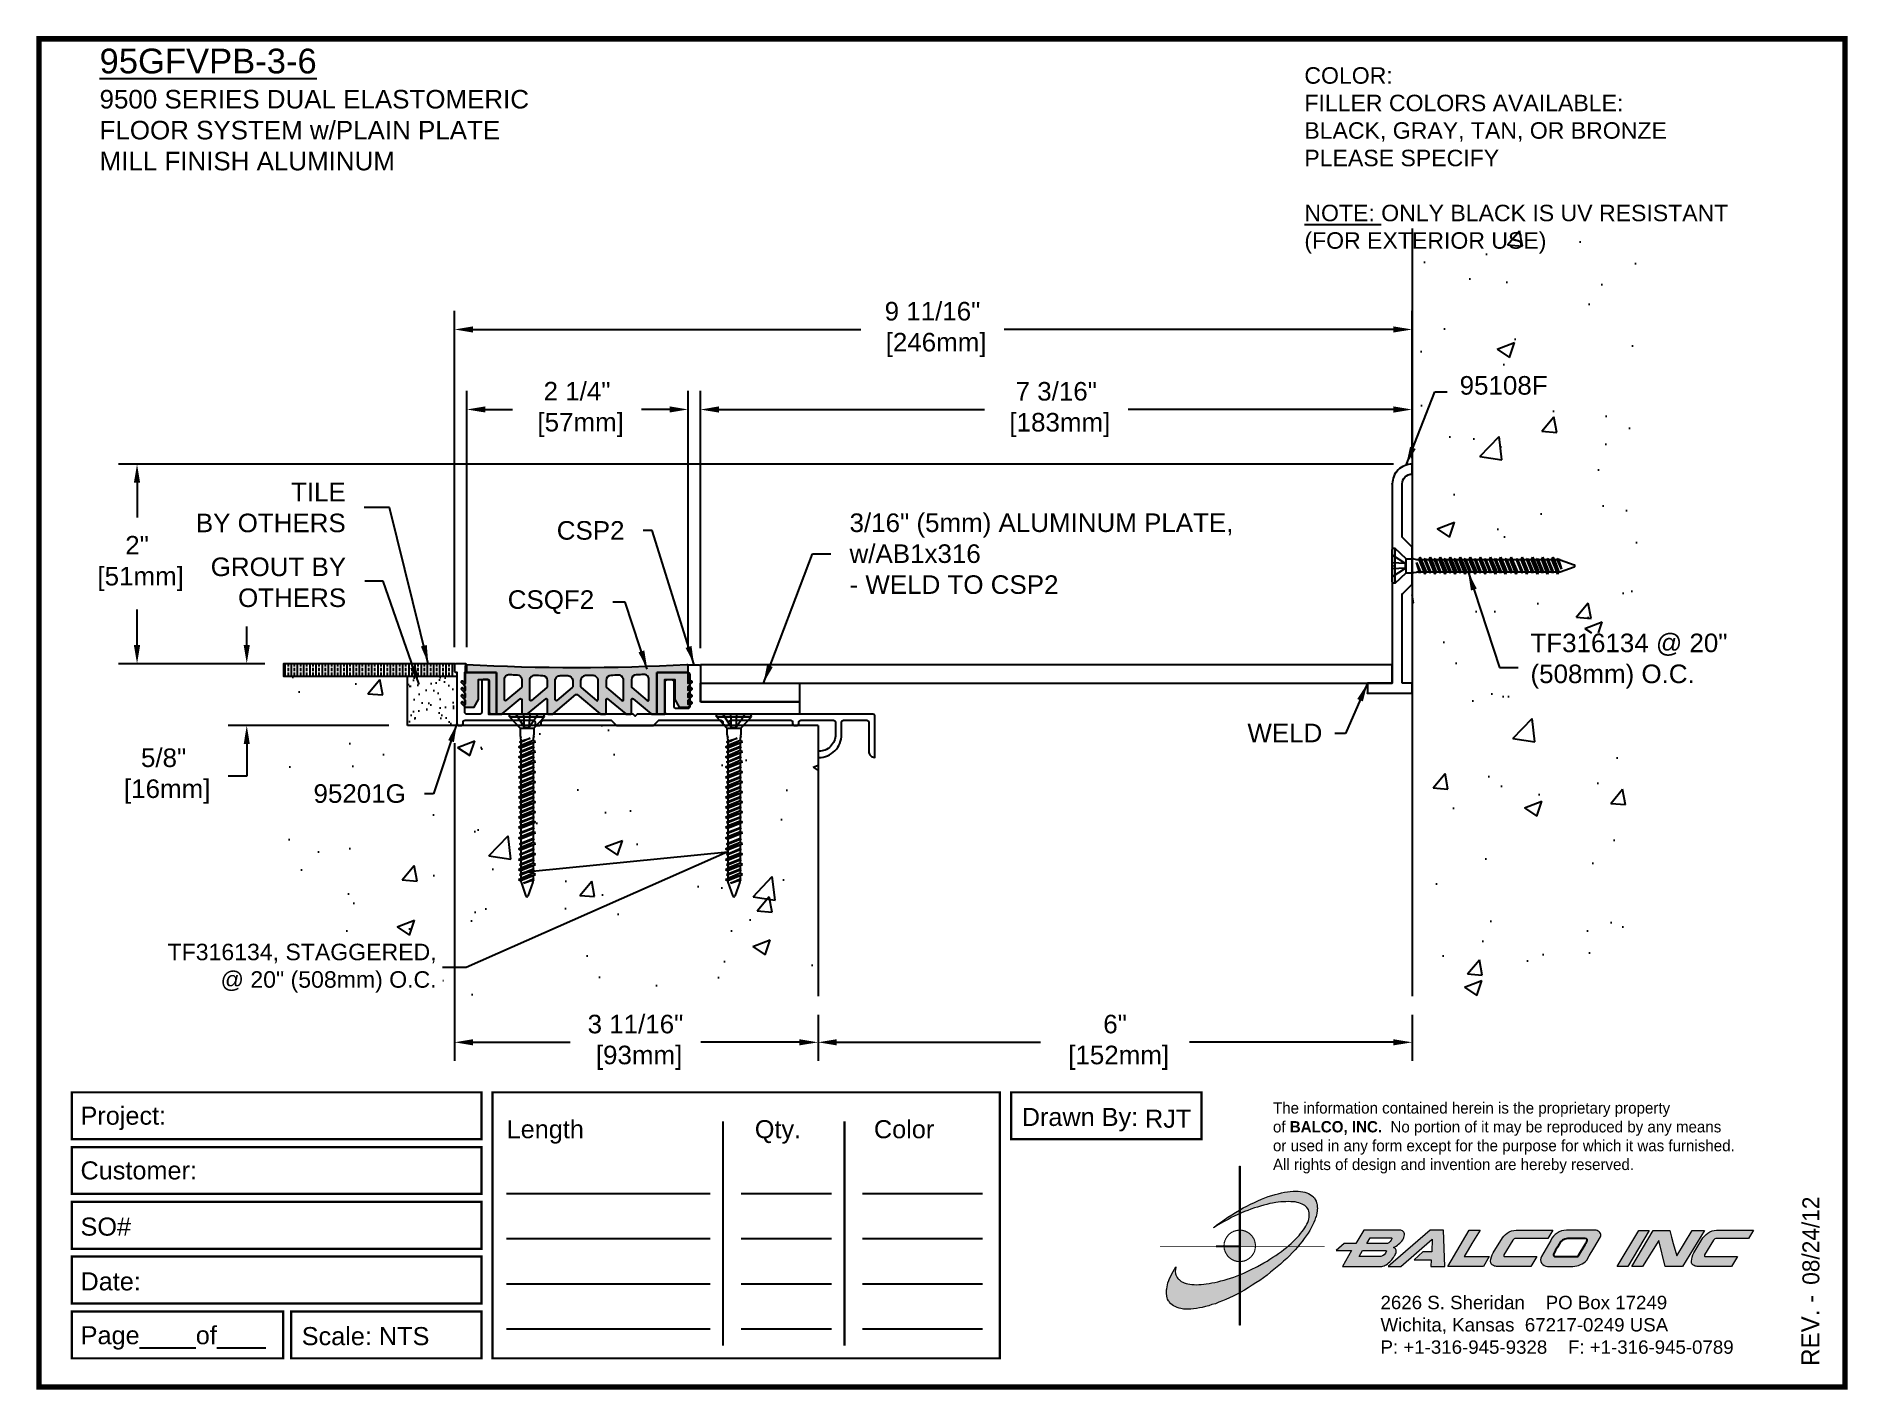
# Paper-space layout 'Layout1' of a CAD drawing. Header units: inches. Extents: x 0 to 10, y 0 to 7.5.
# The model-space entities are those that its viewports show. They can reach past a viewport. Long polylines and large blocks are cut down to what shows.
import ezdxf
from ezdxf import colors
from ezdxf.entities.mleader import LeaderData, LeaderLine
from ezdxf.math import Vec2, Vec3

# ---------------------------------------------------------------- set-up
doc = ezdxf.new("R2010")
doc.units = ezdxf.units.IN
doc.header["$MEASUREMENT"] = 0
doc.linetypes.add('DASHED', pattern=[0.75, 0.5, -0.25])
for name, color, linetype in [('anchors', 4, 'Continuous'), ('Border', 7, 'Continuous'), ('conditions', 1, 'Continuous'), ('dimensions', 3, 'Continuous'), ('FILLER', 2, 'Continuous'), ('METALS', 7, 'Continuous'), ('text', 2, 'Continuous')]:
    doc.layers.add(name, color=color, linetype=linetype)
doc.styles.add('ARIAL', font='arial.ttf')
doc.styles.add('Copyright', font='ERASDEMI.TTF')
doc.dimstyles.new('Arial', dxfattribs={"dimtxt": 0.1875, "dimasz": 0.1875, "dimexe": 0.1875, "dimexo": 0.1875, "dimgap": 0.1875, "dimtad": 0, "dimtih": 1, "dimtoh": 1, "dimdec": 4, "dimzin": 0, "dimdsep": 46, "dimlunit": 4, "dimtxsty": 'ARIAL', "dimcen": 0.09, "dimadec": 0, "dimazin": 0, "dimtfac": 1, "dimtdec": 4, "dimtofl": 0, "dimtmove": 0, "dimatfit": 3, "dimfxl": 0, "dimfrac": 2, "dimtolj": 1, "dimtzin": 0, "dimarcsym": 0})

psp = doc.layouts.get("Layout1")

# ---------------------------------------------------------------- texts
at = {"insert": (6.843, 1.591), "char_height": 0.0625, "width": 50.295, "attachment_point": 1, "style": 'Copyright'}
psp.add_mtext('The information contained herein is the proprietary property\\Pof {\\fEras Bold ITC|b0|i0|c0|p34;BALCO, INC.}  No portion of it may be reproduced by any means\\Por used in any form except for the purpose for which it was furnished.\\PAll rights of design and invention are hereby reserved.', dxfattribs=at)
at = {"layer": 'Border', "insert": (7.438, 0.52), "char_height": 0.074, "width": 2.3438, "attachment_point": 1, "style": 'ARIAL'}
psp.add_mtext('2626 S. Sheridan    PO Box 17249\\PWichita, Kansas  67217-0249 USA \\PP: +1-316-945-9328    F: +1-316-945-0789', dxfattribs=at)

msp = doc.modelspace()

# ---------------------------------------------------------------- texts
at = {"layer": 'text', "attachment_point": 1, "style": 'ARIAL'}
for s, insert, char_height, width in [('{\\L95GFVPB-3-6\\P\\H0.75x;\\l9500 SERIES DUAL ELASTOMERIC\\PFLOOR SYSTEM w/PLAIN PLATE\\PMILL FINISH ALUMINUM}', (-1.26253, 8.24071), 0.25, 7.03125), ('COLOR:{\\L                           }   \\~\\PFILLER COLORS AVAILABLE:\\PBLACK, GRAY, TAN, OR BRONZE\\PPLEASE SPECIFY\\~\\P\\P{\\LNOTE:} ONLY BLACK IS UV RESISTANT\\P(FOR EXTERIOR USE) ', (10.90598, 8.05321), 0.1666667, 4.6875)]:
    msp.add_mtext(s, dxfattribs=dict(at, insert=insert, char_height=char_height, width=width))
at = {"layer": 'text', "char_height": 0.1875, "style": 'ARIAL'}
for s, insert, attachment_point in [('\\A1;95108F', (12.47415, 4.83803), 4), ('TILE\\PBY OTHERS', (1.22363, 3.60468), 6), ('3/16" (5mm) ALUMINUM PLATE,\\Pw/AB1x316\\P- WELD TO CSP2', (6.31229, 3.13801), 4), ('CSP2', (4.03911, 3.37288), 6), ('GROUT BY\\POTHERS', (1.22769, 2.84885), 6), ('CSQF2', (3.73307, 2.64976), 6), ('\\A1;TF316134 @ 20"\\P(508mm) O.C.', (13.18974, 2.05329), 4), ('\\A1;WELD', (11.08729, 1.32792), 6), ('95201G', (1.83027, 0.7147), 6)]:
    msp.add_mtext(s, dxfattribs=dict(at, insert=insert, attachment_point=attachment_point))

# ---------------------------------------------------------------- blocks, each defined once
blk = doc.blocks.new('ACADlogo')
h = blk.add_hatch(color=256)
h.paths.add_polyline_path([(-3.346, 1.223), (-3.351, 1.223), (-3.351, 0.979), (-3.346, 0.982)])
h.paths.add_polyline_path([(-3.346, 0.961), (-3.351, 0.959), (-3.351, 0.868), (-3.346, 0.868)])
h.paths.add_polyline_path([(-3.346, 0.777), (-3.351, 0.777), (-3.351, 0.699), (-3.351, 0.695), (-3.35, 0.695), (-3.346, 0.695)])
h.paths.add_polyline_path([(-3.346, 0.864), (-3.346, 0.868), (-3.35, 0.868), (-3.351, 0.868), (-3.351, 0.777), (-3.346, 0.777), (-3.346, 0.778), (-3.348, 0.778)])
h.paths.add_polyline_path([(-3.346, 0.524), (-3.351, 0.521), (-3.351, 0.342), (-3.346, 0.342)])
h.paths.add_polyline_path([(-3.346, 0.695), (-3.351, 0.695), (-3.351, 0.621), (-3.346, 0.623)])
h.paths.add_polyline_path([(-3.346, 0.623), (-3.351, 0.621), (-3.351, 0.521), (-3.346, 0.524)])
h.paths.add_polyline_path([(-3.346, 0.982), (-3.351, 0.979), (-3.351, 0.959), (-3.346, 0.961)])
h = blk.add_hatch(color=175)
h.paths.add_polyline_path([(-3.518, 0.573), (-3.534, 0.571), (-3.548, 0.569), (-3.562, 0.567), (-3.576, 0.567), (-3.589, 0.566), (-3.602, 0.567), (-3.614, 0.568), (-3.625, 0.569), (-3.636, 0.572), (-3.646, 0.574), (-3.656, 0.577), (-3.664, 0.581), (-3.673, 0.585), (-3.679, 0.589), (-3.685, 0.595), (-3.688, 0.598), (-3.691, 0.6), (-3.695, 0.607), (-3.699, 0.614), (-3.703, 0.621), (-3.704, 0.626), (-3.705, 0.631), (-3.706, 0.637), (-3.706, 0.642), (-3.705, 0.648), (-3.705, 0.653), (-3.703, 0.659), (-3.702, 0.665), (-3.71, 0.652), (-3.717, 0.639), (-3.725, 0.626), (-3.731, 0.613), (-3.737, 0.601), (-3.741, 0.589), (-3.746, 0.577), (-3.749, 0.566), (-3.751, 0.555), (-3.753, 0.544), (-3.754, 0.538), (-3.754, 0.533), (-3.755, 0.523), (-3.754, 0.513), (-3.753, 0.508), (-3.752, 0.503), (-3.75, 0.494), (-3.748, 0.486), (-3.743, 0.477), (-3.74, 0.473), (-3.738, 0.469), (-3.734, 0.465), (-3.73, 0.461), (-3.723, 0.455), (-3.715, 0.449), (-3.706, 0.445), (-3.695, 0.44), (-3.685, 0.437), (-3.674, 0.434), (-3.661, 0.432), (-3.648, 0.431), (-3.634, 0.431), (-3.62, 0.431), (-3.604, 0.433), (-3.588, 0.435), (-3.572, 0.438), (-3.556, 0.441), (-3.538, 0.445), (-3.52, 0.449), (-3.503, 0.456), (-3.483, 0.461), (-3.464, 0.469), (-3.445, 0.477), (-3.426, 0.485), (-3.406, 0.494), (-3.385, 0.503), (-3.364, 0.514), (-3.351, 0.521), (-3.351, 0.621), (-3.364, 0.616), (-3.382, 0.609), (-3.4, 0.603), (-3.418, 0.598), (-3.436, 0.592), (-3.453, 0.587), (-3.47, 0.583), (-3.486, 0.579), (-3.503, 0.576)])
h.paths.add_polyline_path([(-3.215, 0.687), (-3.251, 0.667), (-3.289, 0.649), (-3.327, 0.631), (-3.345, 0.623), (-3.346, 0.623), (-3.346, 0.524), (-3.343, 0.525), (-3.323, 0.537), (-3.302, 0.549), (-3.28, 0.563), (-3.259, 0.577), (-3.238, 0.59), (-3.218, 0.605), (-3.198, 0.62), (-3.179, 0.635), (-3.16, 0.65), (-3.141, 0.665), (-3.123, 0.681), (-3.106, 0.696), (-3.089, 0.712), (-3.074, 0.727), (-3.058, 0.743), (-3.043, 0.759), (-3.03, 0.775), (-3.028, 0.777), (-3.085, 0.777), (-3.091, 0.772), (-3.105, 0.761), (-3.118, 0.75), (-3.134, 0.739), (-3.149, 0.729), (-3.165, 0.718), (-3.182, 0.707), (-3.198, 0.697)])
h.paths.add_polyline_path([(-2.921, 1.009), (-2.922, 1.015), (-2.924, 1.02), (-2.926, 1.029), (-2.931, 1.038), (-2.934, 1.043), (-2.936, 1.047), (-2.94, 1.05), (-2.943, 1.054), (-2.951, 1.06), (-2.959, 1.066), (-2.968, 1.071), (-2.978, 1.075), (-2.989, 1.079), (-3, 1.081), (-3.013, 1.083), (-3.026, 1.084), (-3.04, 1.084), (-3.054, 1.084), (-3.07, 1.083), (-3.085, 1.081), (-3.102, 1.079), (-3.118, 1.075), (-3.136, 1.07), (-3.153, 1.066), (-3.171, 1.06), (-3.191, 1.054), (-3.21, 1.047), (-3.229, 1.039), (-3.248, 1.031), (-3.268, 1.022), (-3.289, 1.012), (-3.31, 1.002), (-3.33, 0.991), (-3.346, 0.982), (-3.346, 0.961), (-3.342, 0.962), (-3.323, 0.971), (-3.305, 0.978), (-3.287, 0.984), (-3.268, 0.991), (-3.251, 0.996), (-3.234, 1.002), (-3.216, 1.007), (-3.199, 1.011), (-3.182, 1.015), (-3.167, 1.018), (-3.15, 1.021), (-3.136, 1.023), (-3.121, 1.025), (-3.107, 1.026), (-3.093, 1.026), (-3.079, 1.027), (-3.067, 1.026), (-3.054, 1.026), (-3.043, 1.025), (-3.032, 1.022), (-3.022, 1.02), (-3.013, 1.016), (-3.004, 1.013), (-2.997, 1.009), (-2.989, 1.005), (-2.983, 0.999), (-2.98, 0.996), (-2.978, 0.994), (-2.973, 0.987), (-2.969, 0.981), (-2.967, 0.973), (-2.965, 0.965), (-2.964, 0.957), (-2.964, 0.949), (-2.964, 0.944), (-2.965, 0.94), (-2.967, 0.93), (-2.969, 0.921), (-2.973, 0.911), (-2.978, 0.901), (-2.983, 0.891), (-2.989, 0.881), (-2.996, 0.871), (-3.004, 0.86), (-3.012, 0.849), (-3.021, 0.838), (-3.032, 0.827), (-3.042, 0.816), (-3.053, 0.805), (-3.065, 0.794), (-3.077, 0.783), (-3.085, 0.777), (-3.028, 0.777), (-3.016, 0.791), (-3.004, 0.806), (-2.992, 0.822), (-2.981, 0.837), (-2.971, 0.852), (-2.962, 0.866), (-2.954, 0.882), (-2.946, 0.896), (-2.939, 0.91), (-2.934, 0.924), (-2.929, 0.938), (-2.926, 0.944), (-2.925, 0.951), (-2.922, 0.963), (-2.92, 0.975), (-2.92, 0.982), (-2.919, 0.987), (-2.92, 0.999), (-2.92, 1.005)])
h.paths.add_polyline_path([(-3.372, 0.966), (-3.393, 0.953), (-3.415, 0.94), (-3.435, 0.925), (-3.455, 0.911), (-3.475, 0.897), (-3.494, 0.882), (-3.468, 0.898), (-3.439, 0.915), (-3.41, 0.93), (-3.396, 0.938), (-3.38, 0.945), (-3.351, 0.959), (-3.351, 0.979)])
h = blk.add_hatch(color=256)
h.paths.add_polyline_path([(-3.268, 0.814), (-3.27, 0.819), (-3.273, 0.824), (-3.276, 0.828), (-3.279, 0.833), (-3.282, 0.837), (-3.286, 0.841), (-3.29, 0.845), (-3.294, 0.849), (-3.298, 0.852), (-3.303, 0.855), (-3.308, 0.858), (-3.313, 0.86), (-3.318, 0.863), (-3.323, 0.864), (-3.328, 0.866), (-3.334, 0.867), (-3.339, 0.868), (-3.345, 0.868), (-3.346, 0.868), (-3.346, 0.777), (-3.335, 0.777), (-3.262, 0.777), (-3.262, 0.781), (-3.262, 0.787), (-3.263, 0.792), (-3.264, 0.798), (-3.265, 0.803), (-3.266, 0.808)])
h.paths.add_polyline_path([(-3.351, 0.777), (-3.436, 0.777), (-3.435, 0.773), (-3.435, 0.768), (-3.434, 0.762), (-3.432, 0.757), (-3.431, 0.752), (-3.428, 0.747), (-3.426, 0.742), (-3.423, 0.737), (-3.42, 0.732), (-3.417, 0.728), (-3.414, 0.723), (-3.41, 0.719), (-3.406, 0.716), (-3.401, 0.712), (-3.397, 0.709), (-3.392, 0.706), (-3.387, 0.704), (-3.382, 0.701), (-3.377, 0.699), (-3.372, 0.698), (-3.367, 0.696), (-3.361, 0.695), (-3.356, 0.695), (-3.351, 0.695)])
h.paths.add_polyline_path([(-3.346, 0.868), (-3.35, 0.868), (-3.351, 0.868), (-3.351, 0.777), (-3.346, 0.777)])
h = blk.add_hatch(color=256)
h.paths.add_polyline_path([(-2.438, 0.844, 0.412988), (-2.461, 0.869), (-2.663, 0.869), (-2.707, 0.794), (-2.771, 0.794), (-2.815, 0.755), (-2.73, 0.755), (-2.781, 0.668), (-2.563, 0.668, 0.107996), (-2.538, 0.677, 0.108939), (-2.494, 0.724, 0.080345), (-2.483, 0.745, 0.419497), (-2.499, 0.773, 0.149928), (-2.447, 0.815, 0.134283)])
h.paths.add_polyline_path([(-2.507, 0.821, -0.209012), (-2.532, 0.794), (-2.538, 0.794), (-2.646, 0.794), (-2.627, 0.825), (-2.51, 0.825, -0.56619)], flags=16)
h.paths.add_polyline_path([(-2.538, 0.75, -0.241309), (-2.569, 0.722), (-2.688, 0.722), (-2.669, 0.755), (-2.541, 0.755, -0.56619)], flags=16)
for points in [[(-2.285, 0.819), (-2.287, 0.748), (-2.335, 0.748), (-2.383, 0.705), (-2.29, 0.705), (-2.292, 0.668), (-2.215, 0.668), (-2.221, 0.869), (-2.295, 0.869), (-2.527, 0.668), (-2.458, 0.668)], [(-2.018, 0.869), (-2.079, 0.869), (-2.198, 0.668), (-2, 0.668), (-1.968, 0.722), (-2.107, 0.722), (-2.085, 0.759), (-2.064, 0.794)], [(-1.617, 0.869), (-1.807, 0.869, 0.270182), (-1.896, 0.825), (-1.946, 0.742, 0.109019), (-1.961, 0.695, 0.340665), (-1.945, 0.672, 0.129907), (-1.923, 0.668), (-1.738, 0.668), (-1.706, 0.722), (-1.878, 0.722), (-1.882, 0.722, -0.601242), (-1.887, 0.731), (-1.838, 0.813, -0.253048), (-1.821, 0.823), (-1.645, 0.823)], [(-1.083, 0.867), (-1.14, 0.867), (-1.261, 0.667), (-1.26, 0.667), (-1.202, 0.667)], [(-0.96, 0.83), (-0.969, 0.867), (-1.061, 0.867), (-1.179, 0.667), (-1.12, 0.667), (-1.031, 0.812), (-0.995, 0.667), (-0.9, 0.667), (-0.778, 0.867), (-0.846, 0.867), (-0.931, 0.727), (-0.951, 0.795)], [(-0.507, 0.869), (-0.697, 0.869, 0.270182), (-0.786, 0.825), (-0.836, 0.742, 0.109019), (-0.85, 0.695, 0.340665), (-0.835, 0.672, 0.129907), (-0.812, 0.668), (-0.628, 0.668), (-0.595, 0.722), (-0.768, 0.722), (-0.772, 0.722, -0.601242), (-0.777, 0.731), (-0.728, 0.813, -0.253048), (-0.71, 0.823), (-0.534, 0.823)], [(-3.346, 0.623), (-3.351, 0.621), (-3.351, 0.521), (-3.346, 0.524)]]:
    blk.add_hatch(color=256).paths.add_polyline_path(points)
h = blk.add_hatch(color=256)
h.paths.add_polyline_path([(-1.377, 0.868), (-1.383, 0.868), (-1.383, 0.868), (-1.44, 0.868), (-1.492, 0.868), (-1.541, 0.868, 0.297712), (-1.628, 0.811), (-1.68, 0.723, 0.585116), (-1.646, 0.668), (-1.506, 0.668, 0.210586), (-1.429, 0.703), (-1.415, 0.726), (-1.389, 0.769), (-1.352, 0.831, 0.4352)])
h.paths.add_polyline_path([(-1.437, 0.823, -0.603783), (-1.428, 0.805), (-1.431, 0.801), (-1.434, 0.796), (-1.438, 0.789), (-1.474, 0.728, -0.229001), (-1.489, 0.722), (-1.494, 0.722), (-1.501, 0.722), (-1.597, 0.722), (-1.604, 0.722, -0.492401), (-1.613, 0.734), (-1.601, 0.757), (-1.591, 0.775), (-1.582, 0.791, -0.238368), (-1.535, 0.823)], flags=16)
for q in [(-3.48, 0.777), (-3.351, 0.642)]:
    blk.add_line((-3.351, 0.777), q)
at = {"color": 7, "lineweight": 0}
for points in [[(-3.351, 1.223), (-3.346, 1.223), (-3.346, 0.342), (-3.351, 0.342), (-3.351, 1.223)], [(-2.292, 0.668), (-2.215, 0.668), (-2.221, 0.869), (-2.295, 0.869), (-2.527, 0.668), (-2.458, 0.668), (-2.285, 0.819), (-2.287, 0.748), (-2.286, 0.748), (-2.335, 0.748), (-2.383, 0.705), (-2.29, 0.705), (-2.292, 0.668), (-2.292, 0.668)], [(-2.198, 0.668), (-2.079, 0.869), (-2.018, 0.869), (-2.064, 0.794), (-2.085, 0.759), (-2.107, 0.722), (-1.968, 0.722), (-2, 0.668), (-2.198, 0.668), (-2.198, 0.668)], [(-1.383, 0.868), (-1.383, 0.868)], [(-1.261, 0.667), (-1.14, 0.867), (-1.083, 0.867), (-1.202, 0.667), (-1.26, 0.667), (-1.261, 0.667), (-1.261, 0.667)], [(-0.9, 0.667), (-0.995, 0.667), (-1.031, 0.812), (-1.12, 0.667), (-1.179, 0.667), (-1.061, 0.867), (-0.969, 0.867), (-0.96, 0.83), (-0.951, 0.795), (-0.931, 0.727), (-0.846, 0.867), (-0.778, 0.867), (-0.9, 0.667), (-0.9, 0.667)]]:
    blk.add_lwpolyline(points, dxfattribs=at)
at = {"color": 175, "lineweight": 0}
blk.add_lwpolyline([(-2.926, 1.029), (-2.924, 1.02), (-2.922, 1.015), (-2.921, 1.009), (-2.92, 1.005), (-2.92, 0.999), (-2.919, 0.987), (-2.92, 0.982), (-2.92, 0.975), (-2.922, 0.963), (-2.925, 0.951), (-2.926, 0.944), (-2.929, 0.938), (-2.934, 0.924), (-2.939, 0.91), (-2.946, 0.896), (-2.954, 0.882), (-2.962, 0.866), (-2.971, 0.852), (-2.981, 0.837), (-2.992, 0.822), (-3.004, 0.806), (-3.016, 0.791), (-3.03, 0.775), (-3.043, 0.759), (-3.058, 0.743), (-3.074, 0.727), (-3.089, 0.712), (-3.106, 0.696), (-3.123, 0.681), (-3.141, 0.665), (-3.16, 0.65), (-3.179, 0.635), (-3.198, 0.62), (-3.218, 0.605), (-3.238, 0.59), (-3.259, 0.577), (-3.28, 0.563), (-3.302, 0.549), (-3.323, 0.537), (-3.343, 0.525), (-3.364, 0.514), (-3.385, 0.503), (-3.406, 0.494), (-3.426, 0.485), (-3.445, 0.477), (-3.464, 0.469), (-3.483, 0.461), (-3.503, 0.456), (-3.52, 0.449), (-3.538, 0.445), (-3.556, 0.441), (-3.572, 0.438), (-3.588, 0.435), (-3.604, 0.433), (-3.62, 0.431), (-3.634, 0.431), (-3.648, 0.431), (-3.661, 0.432), (-3.674, 0.434), (-3.685, 0.437), (-3.695, 0.44), (-3.706, 0.445), (-3.715, 0.449), (-3.723, 0.455), (-3.73, 0.461), (-3.734, 0.465), (-3.738, 0.469), (-3.74, 0.473), (-3.743, 0.477), (-3.748, 0.486), (-3.75, 0.494), (-3.752, 0.503), (-3.753, 0.508), (-3.754, 0.513), (-3.755, 0.523), (-3.754, 0.533), (-3.754, 0.538), (-3.753, 0.544), (-3.751, 0.555), (-3.749, 0.566), (-3.746, 0.577), (-3.741, 0.589), (-3.737, 0.601), (-3.731, 0.613), (-3.725, 0.626), (-3.717, 0.639), (-3.71, 0.652), (-3.702, 0.665), (-3.703, 0.659), (-3.705, 0.653), (-3.705, 0.648), (-3.706, 0.642), (-3.706, 0.637), (-3.705, 0.631), (-3.704, 0.626), (-3.703, 0.621), (-3.699, 0.614), (-3.695, 0.607), (-3.691, 0.6), (-3.688, 0.598), (-3.685, 0.595), (-3.679, 0.589), (-3.673, 0.585), (-3.664, 0.581), (-3.656, 0.577), (-3.646, 0.574), (-3.636, 0.572), (-3.625, 0.569), (-3.614, 0.568), (-3.602, 0.567), (-3.589, 0.566), (-3.576, 0.567), (-3.562, 0.567), (-3.548, 0.569), (-3.534, 0.571), (-3.518, 0.573), (-3.503, 0.576), (-3.486, 0.579), (-3.47, 0.583), (-3.453, 0.587), (-3.436, 0.592), (-3.418, 0.598), (-3.4, 0.603), (-3.382, 0.609), (-3.364, 0.616), (-3.345, 0.623), (-3.327, 0.631), (-3.289, 0.649), (-3.251, 0.667), (-3.215, 0.687), (-3.198, 0.697), (-3.182, 0.707), (-3.165, 0.718), (-3.149, 0.729), (-3.134, 0.739), (-3.118, 0.75), (-3.105, 0.761), (-3.091, 0.772), (-3.077, 0.783), (-3.065, 0.794), (-3.053, 0.805), (-3.042, 0.816), (-3.032, 0.827), (-3.021, 0.838), (-3.012, 0.849), (-3.004, 0.86), (-2.996, 0.871), (-2.989, 0.881), (-2.983, 0.891), (-2.978, 0.901), (-2.973, 0.911), (-2.969, 0.921), (-2.967, 0.93), (-2.965, 0.94), (-2.964, 0.944), (-2.964, 0.949), (-2.964, 0.957), (-2.965, 0.965), (-2.967, 0.973), (-2.969, 0.981), (-2.973, 0.987), (-2.978, 0.994), (-2.98, 0.996), (-2.983, 0.999), (-2.989, 1.005), (-2.997, 1.009), (-3.004, 1.013), (-3.013, 1.016), (-3.022, 1.02), (-3.032, 1.022), (-3.043, 1.025), (-3.054, 1.026), (-3.067, 1.026), (-3.079, 1.027), (-3.093, 1.026), (-3.107, 1.026), (-3.121, 1.025), (-3.136, 1.023), (-3.15, 1.021), (-3.167, 1.018), (-3.182, 1.015), (-3.199, 1.011), (-3.216, 1.007), (-3.234, 1.002), (-3.251, 0.996), (-3.268, 0.991), (-3.287, 0.984), (-3.305, 0.978), (-3.323, 0.971), (-3.342, 0.962), (-3.38, 0.945), (-3.396, 0.938), (-3.41, 0.93), (-3.439, 0.915), (-3.468, 0.898), (-3.494, 0.882), (-3.475, 0.897), (-3.455, 0.911), (-3.435, 0.925), (-3.415, 0.94), (-3.393, 0.953), (-3.372, 0.966), (-3.351, 0.979), (-3.33, 0.991), (-3.31, 1.002), (-3.289, 1.012), (-3.268, 1.022), (-3.248, 1.031), (-3.229, 1.039), (-3.21, 1.047), (-3.191, 1.054), (-3.171, 1.06), (-3.153, 1.066), (-3.136, 1.07), (-3.118, 1.075), (-3.102, 1.079), (-3.085, 1.081), (-3.07, 1.083), (-3.054, 1.084), (-3.04, 1.084), (-3.026, 1.084), (-3.013, 1.083), (-3, 1.081), (-2.989, 1.079), (-2.978, 1.075), (-2.968, 1.071), (-2.959, 1.066), (-2.951, 1.06), (-2.943, 1.054), (-2.94, 1.05), (-2.936, 1.047), (-2.934, 1.043), (-2.931, 1.038), (-2.926, 1.029), (-2.926, 1.029)], dxfattribs=at)
at = {"color": 7, "lineweight": 0, "const_width": 0.0064}
blk.add_lwpolyline([(-3.262, 0.781), (-3.262, 0.787), (-3.263, 0.792), (-3.264, 0.798), (-3.265, 0.803), (-3.266, 0.808), (-3.268, 0.814), (-3.27, 0.819), (-3.273, 0.824), (-3.276, 0.828), (-3.279, 0.833), (-3.282, 0.837), (-3.286, 0.841), (-3.29, 0.845), (-3.294, 0.849), (-3.298, 0.852), (-3.303, 0.855), (-3.308, 0.858), (-3.313, 0.86), (-3.318, 0.863), (-3.323, 0.864), (-3.328, 0.866), (-3.334, 0.867), (-3.339, 0.868), (-3.345, 0.868), (-3.35, 0.868), (-3.356, 0.868), (-3.361, 0.867), (-3.367, 0.866), (-3.372, 0.865), (-3.377, 0.863), (-3.382, 0.862), (-3.387, 0.859), (-3.392, 0.857), (-3.397, 0.854), (-3.401, 0.851), (-3.406, 0.847), (-3.41, 0.843), (-3.414, 0.839), (-3.417, 0.835), (-3.42, 0.831), (-3.423, 0.826), (-3.426, 0.821), (-3.428, 0.816), (-3.431, 0.811), (-3.432, 0.806), (-3.434, 0.801), (-3.435, 0.795), (-3.435, 0.79), (-3.436, 0.784), (-3.436, 0.779), (-3.435, 0.773), (-3.435, 0.768), (-3.434, 0.762), (-3.432, 0.757), (-3.431, 0.752), (-3.428, 0.747), (-3.426, 0.742), (-3.423, 0.737), (-3.42, 0.732), (-3.417, 0.728), (-3.414, 0.723), (-3.41, 0.719), (-3.406, 0.716), (-3.401, 0.712), (-3.397, 0.709), (-3.392, 0.706), (-3.387, 0.704), (-3.382, 0.701), (-3.377, 0.699), (-3.372, 0.698), (-3.367, 0.696), (-3.361, 0.695), (-3.356, 0.695), (-3.35, 0.695), (-3.345, 0.695), (-3.339, 0.695), (-3.334, 0.696), (-3.328, 0.697), (-3.323, 0.698), (-3.318, 0.7), (-3.313, 0.702), (-3.308, 0.705), (-3.303, 0.708), (-3.298, 0.711), (-3.294, 0.714), (-3.29, 0.718), (-3.286, 0.721), (-3.282, 0.726), (-3.279, 0.73), (-3.276, 0.734), (-3.273, 0.739), (-3.27, 0.744), (-3.268, 0.749), (-3.266, 0.754), (-3.265, 0.76), (-3.264, 0.765), (-3.263, 0.77), (-3.262, 0.776), (-3.262, 0.781)], dxfattribs=at)
at = {"color": 7, "lineweight": 0}
for points in [[(-2.447, 0.815, 0.130368), (-2.438, 0.843, 0.448367), (-2.463, 0.869), (-2.663, 0.869), (-2.707, 0.794), (-2.771, 0.794), (-2.815, 0.755), (-2.73, 0.755), (-2.781, 0.668), (-2.563, 0.668, 0.107996), (-2.538, 0.677, 0.108939), (-2.494, 0.724, 0.077395), (-2.484, 0.744, 0.430878), (-2.499, 0.773, 0.149928)], [(-2.507, 0.821, -0.209012), (-2.532, 0.794), (-2.538, 0.794), (-2.646, 0.794), (-2.627, 0.825), (-2.512, 0.825), (-2.509, 0.825, -0.531288)], [(-1.838, 0.813), (-1.887, 0.731, 0.587385), (-1.882, 0.722), (-1.878, 0.722), (-1.706, 0.722), (-1.738, 0.668), (-1.923, 0.668, -0.129907), (-1.945, 0.672, -0.349839), (-1.961, 0.696, -0.107341), (-1.946, 0.742), (-1.896, 0.825, -0.270182), (-1.807, 0.869), (-1.617, 0.869), (-1.645, 0.823), (-1.821, 0.823, 0.252436)], [(-1.68, 0.723, 0.585116), (-1.646, 0.668), (-1.506, 0.668, 0.210586), (-1.429, 0.703), (-1.415, 0.726), (-1.389, 0.769), (-1.352, 0.831, 0.4352), (-1.377, 0.868), (-1.383, 0.868), (-1.383, 0.868), (-1.44, 0.868), (-1.492, 0.868), (-1.541, 0.868, 0.297712), (-1.628, 0.811)], [(-0.728, 0.813), (-0.777, 0.731, 0.587385), (-0.772, 0.722), (-0.768, 0.722), (-0.595, 0.722), (-0.628, 0.668), (-0.812, 0.668, -0.129907), (-0.835, 0.672, -0.349839), (-0.85, 0.696, -0.107341), (-0.836, 0.742), (-0.786, 0.825, -0.270182), (-0.697, 0.869), (-0.507, 0.869), (-0.534, 0.823), (-0.71, 0.823, 0.252436)], [(-2.569, 0.722), (-2.688, 0.722), (-2.669, 0.755), (-2.543, 0.755), (-2.54, 0.755, -0.531288), (-2.538, 0.75, -0.241309)]]:
    blk.add_lwpolyline(points, format="xyb", close=True, dxfattribs=at)
blk.add_lwpolyline([(-1.437, 0.823), (-1.535, 0.823, 0.238368), (-1.582, 0.791), (-1.591, 0.775), (-1.601, 0.757), (-1.613, 0.734, 0.490298), (-1.604, 0.722), (-1.597, 0.722), (-1.501, 0.722), (-1.494, 0.722), (-1.489, 0.722, 0.229001), (-1.474, 0.728), (-1.438, 0.789), (-1.434, 0.796), (-1.431, 0.801), (-1.428, 0.805, 0.603783)], format="xyb", close=True)
blk.add_lwpolyline([(-2.879, 0.777, 0.00455, 0.00455, 0), (-3.791, 0.777, 0.00183, 0.00183, 0), (-3.791, 0.777, 0.00183, 0.00183, 0)], format="xyseb", dxfattribs=at)
blk = doc.blocks.new('Quantity Data')
at = {"layer": 'Border', "color": 253}
for p, q in [((2.755, 1.254), (3.881, 1.254)), ((4.054, 1.254), (4.553, 1.254)), ((4.725, 1.254), (5.389, 1.254)), ((2.755, 1.004), (3.881, 1.004)), ((4.054, 1.004), (4.553, 1.004)), ((4.725, 1.004), (5.389, 1.004)), ((2.755, 0.754), (3.881, 0.754)), ((4.054, 0.754), (4.553, 0.754)), ((4.725, 0.754), (5.389, 0.754)), ((2.755, 0.504), (3.881, 0.504)), ((4.054, 0.504), (4.553, 0.504)), ((4.725, 0.504), (5.389, 0.504))]:
    blk.add_line(p, q, dxfattribs=at)
at = {"layer": 'Border', "const_width": 0.0125}
blk.add_lwpolyline([(5.485, 0.341), (2.678, 0.341), (2.678, 1.813), (5.485, 1.813)], close=True, dxfattribs=at)
for points in [[(3.953, 1.653), (3.953, 0.412)], [(4.625, 1.653), (4.625, 0.412)]]:
    blk.add_lwpolyline(points, dxfattribs=at)
at = {"layer": 'Border', "style": 'ARIAL'}
for s, p in [('Length', (2.756, 1.559)), ('Qty.', (4.129, 1.559)), ('Color', (4.788, 1.559))]:
    blk.add_text(s, height=0.1, dxfattribs=at).set_placement(p)
blk = doc.blocks.new('Drawn By')
at = {"layer": 'Border', "const_width": 0.0125}
blk.add_lwpolyline([(5.38, 1.813), (6.432, 1.813), (6.432, 1.554), (5.38, 1.554)], close=True, dxfattribs=at)
at = {"layer": 'Border', "style": 'ARIAL'}
blk.add_text('Drawn By: ', height=0.1, dxfattribs=at).set_placement((5.438, 1.627))
blk.add_attdef('XXX', (6.12, 1.617), '', height=0.1, dxfattribs=at)
blk = doc.blocks.new('Project Info')
at = {"layer": 'Border', "const_width": 0.0125}
for points in [[(0.182, 1.813), (2.448, 1.813), (2.448, 1.554), (0.182, 1.554)], [(0.182, 1.51), (2.448, 1.51), (2.448, 1.251), (0.182, 1.251)], [(0.182, 1.207), (2.448, 1.207), (2.448, 0.947), (0.182, 0.947)], [(0.182, 0.904), (2.448, 0.904), (2.448, 0.644), (0.182, 0.644)], [(0.182, 0.6), (1.352, 0.6), (1.352, 0.341), (0.182, 0.341)], [(1.396, 0.6), (2.448, 0.6), (2.448, 0.341), (1.396, 0.341)]]:
    blk.add_lwpolyline(points, close=True, dxfattribs=at)
at = {"layer": 'Border', "style": 'ARIAL'}
for s, p in [('Project:', (0.23, 1.634)), ('Customer:', (0.23, 1.331)), ('SO#', (0.23, 1.02)), ('Date:', (0.23, 0.717)), ('Page%%u        %%uof%%u       ', (0.231, 0.419)), ('Scale: NTS', (1.454, 0.414))]:
    blk.add_text(s, height=0.1, dxfattribs=at).set_placement(p)
blk = doc.blocks.new('REV')
at = {"style": 'Copyright'}
blk.add_text('REV. -', height=0.1, rotation=90, dxfattribs=at).set_placement((-0.142, 0.117))
at = {"style": 'Copyright', "flags": 4}
blk.add_attdef('REVISIONDATE', (-0.142, 0.566), '', height=0.0938, rotation=90, dxfattribs=at)
blk = doc.blocks.new('*D0')
at = {"layer": 'DEFPOINTS', "color": 0}
for p in [(11.994, 4.595), (11.994, 3.918), (4.806, 1.998)]:
    blk.add_point(p, dxfattribs=at)
at = {"layer": 'dimensions', "color": 0, "lineweight": -2}
for p, q in [((4.806, 2.185), (4.806, 4.783)), ((11.994, 4.105), (11.994, 4.783)), ((4.994, 4.595), (7.675, 4.595)), ((11.806, 4.595), (9.125, 4.595))]:
    blk.add_line(p, q, dxfattribs=at)
at = {"layer": 'dimensions', "color": 0}
for points in [[(4.994, 4.627), (4.994, 4.564), (4.806, 4.595)], [(11.806, 4.627), (11.806, 4.564), (11.994, 4.595)]]:
    blk.add_solid(points, dxfattribs=at)
at = {"layer": 'dimensions', "color": 0, "insert": (8.4, 4.595), "char_height": 0.1875, "attachment_point": 5, "style": 'ARIAL'}
blk.add_mtext('\\A1;7 3/16"\\P [183mm]', dxfattribs=at)
blk = doc.blocks.new('*D1')
at = {"layer": 'DEFPOINTS', "color": 0}
for p in [(11.994, 5.404), (11.994, 3.918), (2.321, 2.008)]:
    blk.add_point(p, dxfattribs=at)
at = {"layer": 'dimensions', "color": 0, "lineweight": -2}
for p, q in [((2.321, 2.195), (2.321, 5.591)), ((11.994, 4.105), (11.994, 5.591)), ((2.509, 5.404), (6.425, 5.404)), ((11.806, 5.404), (7.875, 5.404))]:
    blk.add_line(p, q, dxfattribs=at)
at = {"layer": 'dimensions', "color": 0}
for points in [[(2.509, 5.435), (2.509, 5.373), (2.321, 5.404)], [(11.806, 5.435), (11.806, 5.373), (11.994, 5.404)]]:
    blk.add_solid(points, dxfattribs=at)
at = {"layer": 'dimensions', "color": 0, "insert": (7.15, 5.404), "char_height": 0.1875, "attachment_point": 5, "style": 'ARIAL'}
blk.add_mtext('\\A1;9 11/16"\\P [246mm]', dxfattribs=at)
blk = doc.blocks.new('*D2')
at = {"layer": 'DEFPOINTS', "color": 0}
for p in [(2.321, 1.413), (5.994, -1.331), (5.994, -1.797)]:
    blk.add_point(p, dxfattribs=at)
at = {"layer": 'dimensions', "color": 0, "lineweight": -2}
for p, q in [((2.321, 1.225), (2.321, -1.985)), ((5.994, -1.518), (5.994, -1.985)), ((2.509, -1.797), (3.491, -1.797)), ((5.806, -1.797), (4.809, -1.797))]:
    blk.add_line(p, q, dxfattribs=at)
at = {"layer": 'dimensions', "color": 0}
for points in [[(2.509, -1.766), (2.509, -1.828), (2.321, -1.797)], [(5.806, -1.766), (5.806, -1.828), (5.994, -1.797)]]:
    blk.add_solid(points, dxfattribs=at)
at = {"layer": 'dimensions', "color": 0, "insert": (4.15, -1.797), "char_height": 0.1875, "attachment_point": 5, "style": 'ARIAL'}
blk.add_mtext('\\A1;3 11/16"\\P [93mm]', dxfattribs=at)
blk = doc.blocks.new('*D3')
at = {"layer": 'DEFPOINTS', "color": 0}
for p in [(5.994, -1.331), (11.994, -1.331), (11.994, -1.797)]:
    blk.add_point(p, dxfattribs=at)
at = {"layer": 'dimensions', "color": 0, "lineweight": -2}
for p, q in [((5.994, -1.518), (5.994, -1.985)), ((11.994, -1.518), (11.994, -1.985)), ((6.181, -1.797), (8.241, -1.797)), ((11.806, -1.797), (9.746, -1.797))]:
    blk.add_line(p, q, dxfattribs=at)
at = {"layer": 'dimensions', "color": 0}
for points in [[(6.181, -1.766), (6.181, -1.828), (5.994, -1.797)], [(11.806, -1.766), (11.806, -1.828), (11.994, -1.797)]]:
    blk.add_solid(points, dxfattribs=at)
at = {"layer": 'dimensions', "color": 0, "insert": (8.994, -1.797), "char_height": 0.1875, "attachment_point": 5, "style": 'ARIAL'}
blk.add_mtext('\\A1;6"\\P [152mm]', dxfattribs=at)
blk = doc.blocks.new('*D4')
at = {"layer": 'DEFPOINTS', "color": 0}
for p in [(4.681, 4.596), (2.446, 2.008), (4.681, 1.975)]:
    blk.add_point(p, dxfattribs=at)
at = {"layer": 'dimensions', "color": 0, "lineweight": -2}
for p, q in [((2.446, 2.195), (2.446, 4.783)), ((4.681, 2.163), (4.681, 4.783)), ((2.634, 4.596), (2.908, 4.596)), ((4.494, 4.596), (4.212, 4.596))]:
    blk.add_line(p, q, dxfattribs=at)
at = {"layer": 'dimensions', "color": 0}
for points in [[(2.634, 4.627), (2.634, 4.565), (2.446, 4.596)], [(4.494, 4.627), (4.494, 4.565), (4.681, 4.596)]]:
    blk.add_solid(points, dxfattribs=at)
at = {"layer": 'dimensions', "color": 0, "insert": (3.56, 4.596), "char_height": 0.1875, "attachment_point": 5, "style": 'ARIAL'}
blk.add_mtext('\\A1;2 1/4"\\P [57mm]', dxfattribs=at)
blk = doc.blocks.new('csp2')
blk.add_lwpolyline([(0, 0.33, -0.414214), (0.02, 0.35), (0.066, 0.35, -0.414214), (0.086, 0.33), (0.086, 0.08, 0.414214), (0.106, 0.06), (0.23, 0.06, 0.414214), (0.25, 0.08), (0.25, 0.405, 0.414214), (0.24, 0.415, -0.414214), (0.23, 0.425), (0.23, 0.49, -0.414214), (0.24, 0.5), (0.335, 0.5, -0.414214), (0.355, 0.48), (0.355, 0.135, 0.414214), (0.365, 0.125), (1.355, 0.125), (1.355, 0), (0.335, 0), (0.02, 0, -0.414214), (0, 0.02)], format="xyb", close=True)
blk = doc.blocks.new('1inchShim')
blk.add_lwpolyline([(46.452, 33.613), (47.452, 33.613), (47.452, 33.426), (46.452, 33.426), (46.452, 33.613)])
blk = doc.blocks.new('A$C63CB1885')
for p, q in [((-0.176, 0), (-0.175, 0.018)), ((-0.176, 0), (0.176, 0)), ((-0.176, 0), (-0.07, -0.113)), ((-0.163, 0.029), (0.163, 0.029)), ((0.07, -0.113), (0.176, 0)), ((0.176, 0), (0.175, 0.018)), ((-0.07, -0.113), (0.07, -0.113)), ((-0.07, -0.113), (-0.07, -0.18)), ((0.07, -0.113), (0.07, -0.18)), ((-0.086, -0.302), (0.086, -0.251)), ((-0.086, -0.302), (-0.062, -0.289)), ((-0.086, -0.302), (-0.062, -0.315)), ((-0.086, -0.403), (0.086, -0.353)), ((-0.074, -0.251), (0.032, -0.215)), ((-0.074, -0.251), (-0.062, -0.245)), ((-0.074, -0.251), (-0.062, -0.257)), ((-0.074, -0.353), (0.074, -0.302)), ((-0.074, -0.353), (-0.062, -0.346)), ((-0.074, -0.353), (-0.062, -0.359)), ((-0.069, -0.189), (-0.063, -0.215)), ((-0.062, -0.245), (0.032, -0.215)), ((0.032, -0.215), (-0.062, -0.257)), ((-0.062, -0.225), (-0.062, -0.245)), ((0.062, -0.238), (-0.062, -0.289)), ((-0.062, -0.257), (-0.062, -0.289)), ((0.062, -0.264), (-0.062, -0.315)), ((-0.062, -0.346), (0.062, -0.296)), ((0.062, -0.308), (-0.062, -0.359)), ((-0.062, -0.315), (-0.062, -0.346)), ((0.062, -0.34), (-0.062, -0.391)), ((-0.062, -0.359), (-0.062, -0.391)), ((0.062, -0.366), (-0.062, -0.416)), ((0.062, -0.225), (0.062, -0.238)), ((0.086, -0.251), (0.062, -0.238)), ((0.086, -0.251), (0.062, -0.264)), ((0.062, -0.264), (0.062, -0.296)), ((0.074, -0.302), (0.062, -0.296)), ((0.074, -0.302), (0.062, -0.308)), ((0.062, -0.308), (0.062, -0.34)), ((0.086, -0.353), (0.062, -0.34)), ((0.086, -0.353), (0.062, -0.366)), ((0.062, -0.366), (0.062, -0.397)), ((0.069, -0.189), (0.063, -0.215)), ((-0.086, -0.403), (-0.062, -0.391)), ((-0.086, -0.403), (-0.062, -0.416)), ((-0.086, -0.505), (0.086, -0.454)), ((-0.086, -0.505), (-0.062, -0.492)), ((-0.086, -0.505), (-0.062, -0.518)), ((-0.074, -0.454), (0.074, -0.403)), ((-0.074, -0.454), (-0.062, -0.448)), ((-0.074, -0.454), (-0.062, -0.46)), ((-0.074, -0.556), (0.074, -0.505)), ((-0.062, -0.448), (0.062, -0.397)), ((0.062, -0.41), (-0.062, -0.46)), ((-0.062, -0.416), (-0.062, -0.448)), ((0.062, -0.441), (-0.062, -0.492)), ((-0.062, -0.46), (-0.062, -0.492)), ((0.062, -0.467), (-0.062, -0.518)), ((-0.062, -0.55), (0.062, -0.499)), ((0.062, -0.511), (-0.062, -0.562)), ((-0.062, -0.518), (-0.062, -0.55)), ((0.062, -0.543), (-0.062, -0.594)), ((0.074, -0.403), (0.062, -0.397)), ((0.074, -0.403), (0.062, -0.41)), ((0.062, -0.41), (0.062, -0.441)), ((0.086, -0.454), (0.062, -0.441)), ((0.086, -0.454), (0.062, -0.467)), ((0.062, -0.467), (0.062, -0.499)), ((0.074, -0.505), (0.062, -0.499)), ((0.074, -0.505), (0.062, -0.511)), ((0.062, -0.511), (0.062, -0.543)), ((0.086, -0.556), (0.062, -0.543)), ((-0.086, -0.607), (0.086, -0.556)), ((-0.086, -0.607), (-0.062, -0.594)), ((-0.086, -0.607), (-0.062, -0.619)), ((-0.086, -0.708), (0.086, -0.657)), ((-0.086, -0.708), (-0.062, -0.695)), ((-0.086, -0.708), (-0.062, -0.721)), ((-0.074, -0.556), (-0.062, -0.55)), ((-0.074, -0.556), (-0.062, -0.562)), ((-0.074, -0.657), (0.074, -0.607)), ((-0.074, -0.657), (-0.062, -0.651)), ((-0.074, -0.657), (-0.062, -0.664)), ((-0.074, -0.759), (0.074, -0.708)), ((-0.062, -0.562), (-0.062, -0.594)), ((0.062, -0.569), (-0.062, -0.619)), ((-0.062, -0.651), (0.062, -0.6)), ((0.062, -0.613), (-0.062, -0.664)), ((-0.062, -0.619), (-0.062, -0.651)), ((0.062, -0.644), (-0.062, -0.695)), ((-0.062, -0.664), (-0.062, -0.695)), ((0.062, -0.67), (-0.062, -0.721)), ((-0.062, -0.753), (0.062, -0.702)), ((0.062, -0.714), (-0.062, -0.765)), ((-0.062, -0.721), (-0.062, -0.753)), ((0.086, -0.556), (0.062, -0.569)), ((0.062, -0.569), (0.062, -0.6)), ((0.074, -0.607), (0.062, -0.6)), ((0.074, -0.607), (0.062, -0.613)), ((0.062, -0.613), (0.062, -0.644)), ((0.086, -0.657), (0.062, -0.644)), ((0.086, -0.657), (0.062, -0.67)), ((0.062, -0.67), (0.062, -0.702)), ((0.074, -0.708), (0.062, -0.702)), ((0.074, -0.708), (0.062, -0.714)), ((0.062, -0.714), (0.062, -0.746)), ((-0.086, -0.81), (0.086, -0.759)), ((-0.086, -0.81), (-0.062, -0.797)), ((-0.086, -0.81), (-0.062, -0.823)), ((-0.086, -0.911), (0.086, -0.86)), ((-0.086, -0.911), (-0.062, -0.898)), ((-0.086, -0.911), (-0.062, -0.924)), ((-0.074, -0.759), (-0.062, -0.753)), ((-0.074, -0.759), (-0.062, -0.765)), ((-0.074, -0.86), (0.074, -0.81)), ((-0.074, -0.86), (-0.062, -0.854)), ((-0.074, -0.86), (-0.062, -0.867)), ((-0.074, -0.962), (0.074, -0.911)), ((0.062, -0.746), (-0.062, -0.797)), ((-0.062, -0.765), (-0.062, -0.797)), ((0.062, -0.772), (-0.062, -0.823)), ((-0.062, -0.854), (0.062, -0.804)), ((0.062, -0.816), (-0.062, -0.867)), ((-0.062, -0.823), (-0.062, -0.854)), ((0.062, -0.848), (-0.062, -0.898)), ((-0.062, -0.867), (-0.062, -0.898)), ((0.062, -0.873), (-0.062, -0.924)), ((-0.062, -0.956), (0.062, -0.905)), ((0.086, -0.759), (0.062, -0.746)), ((0.086, -0.759), (0.062, -0.772)), ((0.062, -0.772), (0.062, -0.804)), ((0.074, -0.81), (0.062, -0.804)), ((0.074, -0.81), (0.062, -0.816)), ((0.062, -0.816), (0.062, -0.848)), ((0.086, -0.86), (0.062, -0.848)), ((0.086, -0.86), (0.062, -0.873)), ((0.062, -0.873), (0.062, -0.905)), ((0.074, -0.911), (0.062, -0.905)), ((0.074, -0.911), (0.062, -0.917)), ((-0.086, -1.013), (0.086, -0.962)), ((-0.086, -1.013), (-0.062, -1)), ((-0.086, -1.013), (-0.062, -1.026)), ((-0.086, -1.114), (0.086, -1.064)), ((-0.074, -0.962), (-0.062, -0.956)), ((-0.074, -0.962), (-0.062, -0.968)), ((-0.074, -1.064), (0.074, -1.013)), ((-0.074, -1.064), (-0.062, -1.057)), ((-0.074, -1.064), (-0.062, -1.07)), ((0.062, -0.917), (-0.062, -0.968)), ((-0.062, -0.924), (-0.062, -0.956)), ((0.062, -0.949), (-0.062, -1)), ((-0.062, -0.968), (-0.062, -1)), ((0.062, -0.975), (-0.062, -1.026)), ((-0.062, -1.057), (0.062, -1.007)), ((0.062, -1.019), (-0.062, -1.07)), ((-0.062, -1.026), (-0.062, -1.057)), ((0.062, -1.051), (-0.062, -1.101)), ((-0.062, -1.07), (-0.062, -1.101)), ((0.062, -1.077), (-0.062, -1.127)), ((0.062, -0.917), (0.062, -0.949)), ((0.086, -0.962), (0.062, -0.949)), ((0.086, -0.962), (0.062, -0.975)), ((0.062, -0.975), (0.062, -1.007)), ((0.074, -1.013), (0.062, -1.007)), ((0.074, -1.013), (0.062, -1.019)), ((0.062, -1.019), (0.062, -1.051)), ((0.086, -1.064), (0.062, -1.051)), ((0.086, -1.064), (0.062, -1.077)), ((0.062, -1.077), (0.062, -1.115)), ((-0.086, -1.114), (-0.062, -1.101)), ((-0.086, -1.114), (-0.062, -1.127)), ((-0.086, -1.222), (0.086, -1.171)), ((-0.086, -1.222), (-0.062, -1.209)), ((-0.086, -1.222), (-0.062, -1.235)), ((-0.074, -1.171), (0.074, -1.121)), ((-0.074, -1.171), (-0.062, -1.165)), ((-0.074, -1.171), (-0.062, -1.178)), ((-0.074, -1.282), (0.074, -1.231)), ((-0.074, -1.282), (-0.062, -1.275)), ((-0.062, -1.165), (0.062, -1.115)), ((0.062, -1.127), (-0.062, -1.178)), ((-0.062, -1.127), (-0.062, -1.165)), ((0.062, -1.159), (-0.062, -1.209)), ((-0.062, -1.178), (-0.062, -1.209)), ((0.062, -1.184), (-0.062, -1.235)), ((-0.062, -1.275), (0.062, -1.225)), ((-0.062, -1.235), (-0.062, -1.275)), ((0.062, -1.237), (-0.062, -1.288)), ((0.062, -1.269), (-0.062, -1.319)), ((0.074, -1.121), (0.062, -1.115)), ((0.074, -1.121), (0.062, -1.127)), ((0.062, -1.127), (0.062, -1.159)), ((0.086, -1.171), (0.062, -1.159)), ((0.086, -1.171), (0.062, -1.184)), ((0.062, -1.184), (0.062, -1.225)), ((0.074, -1.231), (0.062, -1.225)), ((0.074, -1.231), (0.062, -1.237)), ((0.062, -1.237), (0.062, -1.269)), ((0.086, -1.282), (0.062, -1.269)), ((-0.086, -1.332), (0.086, -1.282)), ((-0.086, -1.332), (-0.062, -1.319)), ((-0.086, -1.332), (-0.062, -1.345)), ((-0.086, -1.438), (0.086, -1.387)), ((-0.086, -1.438), (-0.062, -1.425)), ((-0.086, -1.438), (-0.062, -1.451)), ((-0.074, -1.282), (-0.062, -1.288)), ((-0.074, -1.387), (0.074, -1.336)), ((-0.074, -1.387), (-0.062, -1.381)), ((-0.074, -1.387), (-0.062, -1.393)), ((-0.074, -1.489), (0.074, -1.439)), ((-0.062, -1.288), (-0.062, -1.319)), ((0.062, -1.295), (-0.062, -1.345)), ((-0.062, -1.381), (0.062, -1.33)), ((0.062, -1.343), (-0.062, -1.393)), ((-0.062, -1.345), (-0.062, -1.381)), ((0.062, -1.374), (-0.062, -1.425)), ((-0.062, -1.393), (-0.062, -1.425)), ((0.062, -1.4), (-0.062, -1.451)), ((-0.062, -1.483), (0.062, -1.433)), ((0.062, -1.445), (-0.062, -1.496)), ((-0.062, -1.451), (-0.062, -1.483)), ((0.086, -1.282), (0.062, -1.295)), ((0.062, -1.295), (0.062, -1.33)), ((0.074, -1.336), (0.062, -1.33)), ((0.074, -1.336), (0.062, -1.343)), ((0.062, -1.343), (0.062, -1.374)), ((0.086, -1.387), (0.062, -1.374)), ((0.086, -1.387), (0.062, -1.4)), ((0.062, -1.4), (0.062, -1.433)), ((0.074, -1.439), (0.062, -1.433)), ((0.074, -1.439), (0.062, -1.445)), ((0.062, -1.445), (0.062, -1.477)), ((-0.086, -1.54), (0.086, -1.489)), ((-0.086, -1.54), (-0.062, -1.527)), ((-0.086, -1.54), (-0.062, -1.553)), ((-0.086, -1.643), (0.086, -1.592)), ((-0.086, -1.643), (-0.062, -1.63)), ((-0.086, -1.643), (-0.062, -1.655)), ((-0.074, -1.489), (-0.062, -1.483)), ((-0.074, -1.489), (-0.062, -1.496)), ((-0.074, -1.592), (0.074, -1.541)), ((-0.074, -1.592), (-0.062, -1.586)), ((-0.074, -1.592), (-0.062, -1.598)), ((0.062, -1.477), (-0.062, -1.527)), ((-0.062, -1.496), (-0.062, -1.527)), ((0.062, -1.502), (-0.062, -1.553)), ((-0.062, -1.586), (0.062, -1.535)), ((0.062, -1.547), (-0.062, -1.598)), ((-0.062, -1.553), (-0.062, -1.586)), ((0.062, -1.579), (-0.062, -1.63)), ((-0.062, -1.598), (-0.062, -1.63)), ((0.062, -1.605), (-0.062, -1.655)), ((-0.034, -1.679), (0.062, -1.636)), ((-0.034, -1.679), (0.074, -1.643)), ((0.086, -1.489), (0.062, -1.477)), ((0.086, -1.489), (0.062, -1.502)), ((0.062, -1.502), (0.062, -1.535)), ((0.074, -1.541), (0.062, -1.535)), ((0.074, -1.541), (0.062, -1.547)), ((0.062, -1.547), (0.062, -1.579)), ((0.086, -1.592), (0.062, -1.579)), ((0.086, -1.592), (0.062, -1.605)), ((0.062, -1.605), (0.062, -1.652)), ((0.074, -1.643), (0.062, -1.636)), ((0.074, -1.643), (0.062, -1.649)), ((-0.06, -1.668), (-0.01, -1.81)), ((0.062, -1.649), (-0.034, -1.679)), ((0.06, -1.668), (0.01, -1.81))]:
    blk.add_line(p, q)
at = {"linetype": 'DASHED', "ltscale": 0.025}
for p, q in [((-0.113, 0.029), (-0.024, -0.106)), ((-0.024, -0.106), (-0.031, 0.028)), ((0.024, -0.106), (0.031, 0.029)), ((0.112, 0.029), (0.024, -0.106)), ((-0.024, -0.106), (0.024, -0.106))]:
    blk.add_line(p, q, dxfattribs=at)
for centre, radius, start, end in [((-0.163, 0.017), 0.0112, 90, 175), ((0.163, 0.017), 0.0112, 5, 90), ((-0.023, -0.18), 0.0465, 180, 191.9357), ((0.023, -0.18), 0.0465, 348.0643, 0), ((-0.109, -0.225), 0.0465, 0, 11.9357), ((0.109, -0.225), 0.0465, 168.0643, 180), ((-0.016, -1.652), 0.0465, 183.9476, 199.3058), ((0, -1.806), 0.0106, 204.1001, 335.8999), ((0.016, -1.652), 0.0465, 340.6942, 0)]:
    blk.add_arc(centre, radius, start, end)
blk = doc.blocks.new('TF316134')
blk.add_blockref('A$C63CB1885', (0, -0.0285))
blk = doc.blocks.new('*D11')
at = {"layer": 'DEFPOINTS', "color": 0}
for p in [(0.224, 2.028), (0.595, 2.028), (1.846, 1.403)]:
    blk.add_point(p, dxfattribs=at)
at = {"layer": 'dimensions', "color": 0, "lineweight": -2}
for p, q in [((0.224, 2.215), (0.224, 2.403)), ((0.407, 2.028), (0.036, 2.028)), ((1.659, 1.403), (0.036, 1.403)), ((0.224, 1.215), (0.224, 0.893)), ((0.224, 0.893), (0.036, 0.893))]:
    blk.add_line(p, q, dxfattribs=at)
at = {"layer": 'dimensions', "color": 0}
for points in [[(0.193, 2.215), (0.255, 2.215), (0.224, 2.028)], [(0.193, 1.215), (0.255, 1.215), (0.224, 1.403)]]:
    blk.add_solid(points, dxfattribs=at)
at = {"layer": 'dimensions', "color": 0, "insert": (-0.616, 0.893), "char_height": 0.1875, "attachment_point": 5, "style": 'ARIAL'}
blk.add_mtext('\\A1;5/8"\\P [16mm]', dxfattribs=at)
blk = doc.blocks.new('95108F')
blk.add_lwpolyline([(0.063, 0.063), (0.963, 0.063), (1.063, -0.037), (1.438, -0.037), (1.538, 0.063), (2.077, 0.063, -0.414214), (2.176, -0.036), (2.176, -0.037), (2.276, -0.037), (2.276, -0.036, 0.414214), (2.077, 0.163), (1.261, 0.163), (1.251, 0.153), (1.241, 0.163), (0.063, 0.163), (0.063, 0.413), (-0.037, 0.413), (-0.037, -0.037), (0.063, -0.037)], format="xyb", close=True)
for p in [(-0.037, 0.413), (0.963, 0.063), (2.077, 0.163), (2.199, 0.122), (0.063, -0.037), (1.438, -0.037), (2.276, -0.037)]:
    blk.add_point(p)
blk = doc.blocks.new('*D13')
at = {"layer": 'DEFPOINTS', "color": 0}
for p in [(11.994, 4.043), (-0.884, 2.028), (0.595, 2.028)]:
    blk.add_point(p, dxfattribs=at)
at = {"layer": 'dimensions', "color": 0, "lineweight": -2}
for p, q in [((11.806, 4.043), (-1.072, 4.043)), ((-0.884, 3.855), (-0.884, 3.505)), ((-0.884, 2.215), (-0.884, 2.576)), ((0.407, 2.028), (-1.072, 2.028))]:
    blk.add_line(p, q, dxfattribs=at)
at = {"layer": 'dimensions', "color": 0}
for points in [[(-0.916, 3.855), (-0.853, 3.855), (-0.884, 4.043)], [(-0.916, 2.215), (-0.853, 2.215), (-0.884, 2.028)]]:
    blk.add_solid(points, dxfattribs=at)
at = {"layer": 'dimensions', "color": 0, "insert": (-0.884, 3.04), "char_height": 0.1875, "attachment_point": 5, "style": 'ARIAL'}
blk.add_mtext('\\A1;2"\\P [51mm]', dxfattribs=at)
blk = doc.blocks.new('CSQF2')
h = blk.add_hatch(color=256)
h.paths.add_polyline_path([(4.559, 1.888, 0.430422), (4.548, 1.898, -0.027516), (2.319, 1.898, 0.430422), (2.309, 1.888), (2.309, 1.819), (2.624, 1.819), (2.624, 1.399), (2.676, 1.399, 0.176327), (2.682, 1.401), (2.864, 1.554, -0.63707), (2.88, 1.546), (2.88, 1.409, 0.414214), (2.89, 1.399), (2.932, 1.399, 0.176327), (2.939, 1.401), (3.121, 1.554, -0.63707), (3.137, 1.546), (3.137, 1.409, 0.414214), (3.147, 1.399), (3.189, 1.399, 0.176327), (3.195, 1.401), (3.427, 1.596, -0.36397), (3.44, 1.596), (3.672, 1.401, 0.176327), (3.679, 1.399), (3.721, 1.399, 0.414214), (3.731, 1.409), (3.731, 1.546, -0.63707), (3.747, 1.554), (3.929, 1.401, 0.176327), (3.935, 1.399), (3.977, 1.399, 0.414214), (3.987, 1.409), (3.987, 1.546, -0.63707), (4.004, 1.554), (4.186, 1.401, 0.176327), (4.192, 1.399), (4.244, 1.399), (4.244, 1.819), (4.559, 1.819)])
h.paths.add_polyline_path([(3.267, 1.788, 0.000939), (3.344, 1.788, -0.412919), (3.394, 1.738), (3.394, 1.676, -0.221695), (3.39, 1.669), (3.234, 1.537, -0.63707), (3.217, 1.545), (3.217, 1.738, -0.416611)], flags=16)
h.paths.add_polyline_path([(3.137, 1.74), (3.137, 1.676, -0.221695), (3.134, 1.669), (2.977, 1.537, -0.63707), (2.96, 1.545), (2.96, 1.742, -0.420307), (3.012, 1.792, 0.000939), (3.088, 1.79, -0.409242)], flags=16)
h.paths.add_polyline_path([(3.524, 1.788, 0.000939), (3.6, 1.788, -0.416611), (3.651, 1.738), (3.651, 1.545, -0.63707), (3.634, 1.537), (3.478, 1.669, -0.221695), (3.474, 1.676), (3.474, 1.738, -0.412919)], flags=16)
h.paths.add_polyline_path([(2.88, 1.746), (2.88, 1.676, -0.221695), (2.877, 1.669), (2.72, 1.537, -0.63707), (2.704, 1.545), (2.704, 1.749, -0.424014), (2.756, 1.799, 0.000939), (2.832, 1.796, -0.405574)], flags=16)
h.paths.add_polyline_path([(3.78, 1.79, 0.000939), (3.856, 1.792, -0.420307), (3.907, 1.742), (3.907, 1.545, -0.63707), (3.891, 1.537), (3.734, 1.669, -0.221695), (3.731, 1.676), (3.731, 1.74, -0.409242)], flags=16)
h.paths.add_polyline_path([(4.036, 1.796, 0.000939), (4.112, 1.799, -0.424014), (4.164, 1.749), (4.164, 1.545, -0.63707), (4.147, 1.537), (3.991, 1.669, -0.221695), (3.987, 1.676), (3.987, 1.746, -0.405574)], flags=16)
h.paths.add_polyline_path([(2.624, 1.819), (2.309, 1.819), (2.309, 1.707), (2.285, 1.731, 0.414214), (2.271, 1.731, 0.414214), (2.271, 1.717), (2.309, 1.679), (2.309, 1.637), (2.285, 1.661, 0.414214), (2.271, 1.661, 0.414214), (2.271, 1.647), (2.309, 1.609), (2.309, 1.567), (2.285, 1.591, 0.414214), (2.271, 1.591, 0.414214), (2.271, 1.577), (2.309, 1.539), (2.309, 1.497), (2.285, 1.521, 0.414214), (2.271, 1.521, 0.414214), (2.271, 1.507), (2.306, 1.472, 0.198912), (2.313, 1.469), (2.399, 1.469), (2.444, 1.547), (2.444, 1.749), (2.544, 1.749), (2.544, 1.399), (2.624, 1.399)])
h.paths.add_polyline_path([(4.324, 1.749), (4.424, 1.749), (4.424, 1.547), (4.469, 1.469), (4.555, 1.469, 0.198912), (4.562, 1.472), (4.597, 1.507, 0.414214), (4.597, 1.521, 0.414214), (4.583, 1.521), (4.559, 1.497), (4.559, 1.539), (4.597, 1.577, 0.414214), (4.597, 1.591, 0.414214), (4.583, 1.591), (4.559, 1.567), (4.559, 1.609), (4.597, 1.647, 0.414214), (4.597, 1.661, 0.414214), (4.583, 1.661), (4.559, 1.637), (4.559, 1.679), (4.597, 1.717, 0.414214), (4.597, 1.731, 0.414214), (4.583, 1.731), (4.559, 1.707), (4.559, 1.819), (4.244, 1.819), (4.244, 1.399), (4.324, 1.399)])
for p, q in [((2.309, 1.819), (2.624, 1.819)), ((2.624, 1.819), (2.309, 1.819)), ((2.624, 1.819), (2.624, 1.399)), ((2.624, 1.399), (2.624, 1.819)), ((4.244, 1.819), (4.244, 1.399)), ((4.559, 1.819), (4.244, 1.819)), ((4.244, 1.819), (4.559, 1.819)), ((4.244, 1.399), (4.244, 1.819))]:
    blk.add_line(p, q)
for points in [[(2.89, 1.399), (2.932, 1.399, 0.176327), (2.939, 1.401), (3.121, 1.554, -0.63707), (3.137, 1.546), (3.137, 1.409, 0.414214), (3.147, 1.399), (3.189, 1.399, 0.176327), (3.195, 1.401), (3.427, 1.596, -0.36397), (3.44, 1.596), (3.672, 1.401, 0.176327), (3.679, 1.399), (3.721, 1.399, 0.414214), (3.731, 1.409), (3.731, 1.546, -0.63707), (3.747, 1.554), (3.929, 1.401, 0.176327), (3.935, 1.399), (3.977, 1.399, 0.414214), (3.987, 1.409), (3.987, 1.546, -0.63707), (4.004, 1.554), (4.186, 1.401, 0.176327), (4.192, 1.399), (4.244, 1.399), (4.324, 1.399), (4.324, 1.749), (4.424, 1.749), (4.424, 1.547), (4.469, 1.469), (4.555, 1.469, 0.198912), (4.562, 1.472), (4.597, 1.507, 0.414214), (4.597, 1.521, 0.414214), (4.583, 1.521), (4.559, 1.497), (4.559, 1.539), (4.597, 1.577, 0.414214), (4.597, 1.591, 0.414214), (4.583, 1.591), (4.559, 1.567), (4.559, 1.609), (4.597, 1.647, 0.414214), (4.597, 1.661, 0.414214), (4.583, 1.661), (4.559, 1.637), (4.559, 1.679), (4.597, 1.717, 0.414214), (4.597, 1.731, 0.414214), (4.583, 1.731), (4.559, 1.707), (4.559, 1.819), (4.559, 1.888, 0.430422), (4.548, 1.898, -0.027516), (2.319, 1.898, 0.430422), (2.309, 1.888), (2.309, 1.819), (2.309, 1.707), (2.285, 1.731, 0.414214), (2.271, 1.731, 0.414214), (2.271, 1.717), (2.309, 1.679), (2.309, 1.637), (2.285, 1.661, 0.414214), (2.271, 1.661, 0.414214), (2.271, 1.647), (2.309, 1.609), (2.309, 1.567), (2.285, 1.591, 0.414214), (2.271, 1.591, 0.414214), (2.271, 1.577), (2.309, 1.539), (2.309, 1.497), (2.285, 1.521, 0.414214), (2.271, 1.521, 0.414214), (2.271, 1.507), (2.306, 1.472, 0.198912), (2.313, 1.469), (2.399, 1.469), (2.444, 1.547), (2.444, 1.749), (2.544, 1.749), (2.544, 1.399), (2.624, 1.399), (2.676, 1.399, 0.176327), (2.682, 1.401), (2.864, 1.554, -0.63707), (2.88, 1.546), (2.88, 1.409, 0.414214)], [(2.88, 1.676, -0.221695), (2.877, 1.669), (2.72, 1.537, -0.63707), (2.704, 1.545), (2.704, 1.749, -0.424014), (2.756, 1.799, 0.000939), (2.832, 1.796, -0.405574), (2.88, 1.746)], [(3.137, 1.74), (3.137, 1.676, -0.221695), (3.134, 1.669), (2.977, 1.537, -0.63707), (2.96, 1.545), (2.96, 1.742, -0.420307), (3.012, 1.792, 0.000939), (3.088, 1.79, -0.409242)], [(3.394, 1.738), (3.394, 1.676, -0.221695), (3.39, 1.669), (3.234, 1.537, -0.63707), (3.217, 1.545), (3.217, 1.738, -0.416611), (3.267, 1.788, 0.000939), (3.344, 1.788, -0.412919)], [(3.474, 1.738), (3.474, 1.676, 0.221695), (3.478, 1.669), (3.634, 1.537, 0.63707), (3.651, 1.545), (3.651, 1.738, 0.416611), (3.6, 1.788, -0.000939), (3.524, 1.788, 0.412919)], [(3.78, 1.79, 0.409242), (3.731, 1.74), (3.731, 1.676, 0.221695), (3.734, 1.669), (3.891, 1.537, 0.63707), (3.907, 1.545), (3.907, 1.742, 0.420307), (3.856, 1.792, -0.000939)], [(3.987, 1.746), (3.987, 1.676, 0.221695), (3.991, 1.669), (4.147, 1.537, 0.63707), (4.164, 1.545), (4.164, 1.749, 0.424014), (4.112, 1.799, -0.000939), (4.036, 1.796, 0.405574)]]:
    blk.add_lwpolyline(points, format="xyb", close=True)
blk = doc.blocks.new('95201g')
blk.add_lwpolyline([(-1.772, -0.015), (-1.772, -0.002, -0.414214), (-1.752, 0.018), (-1.065, 0.018, -0.414214), (-1.045, -0.002), (-1.045, -0.015, 0.414214), (-1.025, -0.035), (-1.003, -0.035, 0.414214), (-0.983, -0.015), (-0.983, -0.002, -0.414214), (-0.963, 0.018), (-0.275, 0.018), (-0.222, -0.035), (0.152, -0.035), (0.205, 0.018), (0.832, 0.018, -0.414214), (0.852, -0.002), (0.852, -0.015, 0.414214), (0.872, -0.035), (0.894, -0.035, 0.414214), (0.914, -0.015), (0.914, -0.002, -0.414214), (0.934, 0.018), (1.537, 0.018, -0.414214), (1.557, -0.002), (1.557, -0.015, 0.414214), (1.577, -0.035), (1.599, -0.035, 0.414214), (1.619, -0.015), (1.619, -0.002, -0.414214), (1.639, 0.018), (1.969, 0.018, -0.414214), (1.989, -0.002), (1.989, -0.127, -0.414214), (1.821, -0.295), (1.813, -0.295), (1.813, -0.357), (1.821, -0.357, 0.414214), (2.051, -0.127), (2.051, -0.002, -0.414214), (2.071, 0.018), (2.306, 0.018, -0.414214), (2.326, -0.002), (2.326, -0.295, 0.414214), (2.387, -0.357), (2.388, -0.357), (2.388, 0.06, 0.414214), (2.368, 0.08), (-0.015, 0.08), (-0.035, 0.06), (-0.055, 0.08), (-1.484, 0.08, -0.414214), (-1.504, 0.1), (-1.504, 0.41, 0.414214), (-1.524, 0.43), (-1.564, 0.43, 0.414214), (-1.584, 0.41), (-1.584, 0.1, -0.414214), (-1.604, 0.08), (-1.734, 0.08, -0.414214), (-1.754, 0.1), (-1.754, 0.505), (-1.744, 0.505, 0.414214), (-1.734, 0.515), (-1.734, 0.57, 0.414214), (-1.754, 0.59), (-1.839, 0.59, 0.414214), (-1.859, 0.57), (-1.859, 0.515, 0.414214), (-1.849, 0.505), (-1.834, 0.505), (-1.834, -0.015, 0.414214), (-1.814, -0.035), (-1.792, -0.035, 0.414214)], format="xyb", close=True)

# ---------------------------------------------------------------- dimensions: what is measured, and where the dimension line sits
at = {"layer": 'dimensions'}
for base, p1, p2, picture, middle in [((11.99381, 5.40392), (2.32131, 2.00781), (11.99381, 3.91781), '*D1', (7.15006, 5.40392)), ((4.68131, 4.5958), (2.44631, 2.00781), (4.68131, 1.97531), '*D4', (3.55981, 4.5958)), ((11.99381, 4.59548), (4.80631, 1.99781), (11.99381, 3.91781), '*D0', (8.40006, 4.59548)), ((11.99381, -1.79706), (5.99381, -1.33077), (11.99381, -1.33077), '*D3', (8.99381, -1.79706))]:
    dim = msp.add_linear_dim(base=base, p1=p1, p2=p2, dimstyle='Arial', override={"dimpost": '\\X'}, dxfattribs=at)
    dim.commit()
    dim.dimension.update_dxf_attribs({"geometry": picture, "text_midpoint": middle, "dimtype": 160})
for base, p1, p2, angle, picture, middle in [((-0.88429, 2.02785), (11.99381, 4.04281), (0.59467, 2.02785), 90, '*D13', (-0.88429, 3.04035)), ((0.224, 2.02785), (1.84621, 1.40281), (0.59467, 2.02785), 90, '*D11', (-0.61553, 0.89336)), ((5.99381, -1.79706), (2.32131, 1.41281), (5.99381, -1.33077), 180, '*D2', (4.15006, -1.79706))]:
    dim = msp.add_linear_dim(base=base, p1=p1, p2=p2, angle=angle, dimstyle='Arial', override={"dimpost": '\\X'}, dxfattribs=at)
    dim.commit()
    dim.dimension.update_dxf_attribs({"geometry": picture, "text_midpoint": middle, "dimtype": 160})

# ---------------------------------------------------------------- hatches: boundary and pattern name
at = {"layer": 'conditions'}
h = msp.add_hatch(dxfattribs=at)
h.set_pattern_fill('AR-CONC', color=256, scale=0.25, style=0)
h.set_pattern_definition([(50, (0, -0.01), (1.79315, -0.15688), [0.1875, -2.0625]), (355, (0, -0.01), (-0.34688, 1.88048), [0.15, -1.65]), (100.451, (0.1494, -0.0231), (1.44627, 1.7236), [0.15935, -1.75286]), (46.184, (0, 0.49), (2.6681, -0.4138), [0.28125, -3.09375]), (96.636, (0.2223, 0.4555), (2.33666, 2.4353), [0.23903, -2.6293]), (351.184, (0, 0.49), (2.33665, 2.4353), [0.225, -2.475]), (21, (0.25, 0.365), (1.49227, -1.00655), [0.1875, -2.0625]), (326, (0.25, 0.365), (0.60829, 1.81288), [0.15, -1.65]), (71.451, (0.3744, 0.281), (2.10056, 0.80633), [0.15935, -1.75286]), (37.5, (0, -0.01004), (0.0304, 0.832235), [0, -1.63, 0, -1.675, 0, -1.65625]), (7.5, (0, -0.01), (0.657674, 0.98603), [0, -0.955, 0, -1.5925, 0, -0.63125]), (327.5, (-0.5575, -0.01004), (1.334556, -0.056387), [0, -0.625, 0, -1.95, 0, -2.5875]), (317.5, (-0.8075, -0.01), (1.457965, 0.25026), [0, -0.8125, 0, -1.295, 0, -1.8375])])
h.paths.add_polyline_path([(14.29924, 6.41263), (11.99381, 6.41263), (11.99381, 2.96141), (12.00677, 2.96141), (12.0375, 2.95492, 0.05212645), (12.04711, 2.95391), (12.06048, 2.95391), (12.07341, 2.97791), (12.08633, 2.95391), (12.11803, 2.95391), (12.12419, 2.96536), (12.13035, 2.95391), (12.16205, 2.95391), (12.17497, 2.97791), (12.1879, 2.95391), (12.21959, 2.95391), (12.22575, 2.96536), (12.23191, 2.95391), (12.26361, 2.95391), (12.27653, 2.97791), (12.28946, 2.95391), (12.32115, 2.95391), (12.32731, 2.96536), (12.33348, 2.95391), (12.36517, 2.95391), (12.3781, 2.97791), (12.39102, 2.95391), (12.42271, 2.95391), (12.42888, 2.96536), (12.43504, 2.95391), (12.46673, 2.95391), (12.47966, 2.97791), (12.49258, 2.95391), (12.52428, 2.95391), (12.53044, 2.96536), (12.5366, 2.95391), (12.5683, 2.95391), (12.58122, 2.97791), (12.59415, 2.95391), (12.62584, 2.95391), (12.632, 2.96536), (12.63816, 2.95391), (12.66986, 2.95391), (12.68278, 2.97791), (12.69571, 2.95391), (12.7274, 2.95391), (12.73356, 2.96536), (12.73973, 2.95391), (12.77142, 2.95391), (12.78435, 2.97791), (12.79727, 2.95391), (12.82896, 2.95391), (12.83513, 2.96536), (12.84129, 2.95391), (12.87298, 2.95391), (12.88591, 2.97791), (12.89883, 2.95391), (12.93684, 2.95391), (12.94301, 2.96536), (12.94917, 2.95391), (12.98086, 2.95391), (12.99379, 2.97791), (13.00671, 2.95391), (13.04697, 2.95391), (13.05313, 2.96536), (13.0593, 2.95391), (13.09099, 2.95391), (13.10392, 2.97791), (13.11684, 2.95391), (13.1526, 2.95391), (13.15877, 2.96536), (13.16493, 2.95391), (13.19662, 2.95391), (13.20955, 2.97791), (13.22247, 2.95391), (13.25486, 2.95391), (13.26103, 2.96536), (13.26719, 2.95391), (13.29888, 2.95391), (13.31181, 2.97791), (13.32473, 2.95391), (13.35713, 2.95391), (13.36329, 2.96536), (13.36945, 2.95391), (13.40115, 2.95391), (13.41407, 2.97791), (13.427, 2.95391), (13.45061, 2.95391), (13.44408, 2.96843), (13.45024, 2.97988), (13.45641, 2.96843), (13.46107, 2.95391), (13.47453, 2.95391, -0.08443704), (13.4899, 2.9513), (13.63096, 2.90189, -0.77412328), (13.63096, 2.88144), (13.4899, 2.83203, -0.06652555), (13.47784, 2.82953), (13.46485, 2.80541), (13.45193, 2.82941), (13.42023, 2.82941), (13.41407, 2.81797), (13.40791, 2.82941), (13.37552, 2.82941), (13.36259, 2.80541), (13.34967, 2.82941), (13.31797, 2.82941), (13.31181, 2.81797), (13.30565, 2.82941), (13.27325, 2.82941), (13.26033, 2.80541), (13.2474, 2.82941), (13.21571, 2.82941), (13.20955, 2.81797), (13.20338, 2.82941), (13.16762, 2.82941), (13.1547, 2.80541), (13.14177, 2.82941), (13.11008, 2.82941), (13.10392, 2.81797), (13.09775, 2.82941), (13.05749, 2.82941), (13.04457, 2.80541), (13.03164, 2.82941), (12.99995, 2.82941), (12.99379, 2.81797), (12.98762, 2.82941), (12.97547, 2.82941), (12.94961, 2.82941), (12.93669, 2.80541), (12.92376, 2.82941), (12.89207, 2.82941), (12.88591, 2.81797), (12.87974, 2.82941), (12.84805, 2.82941), (12.83513, 2.80541), (12.8222, 2.82941), (12.79051, 2.82941), (12.78435, 2.81797), (12.77818, 2.82941), (12.74649, 2.82941), (12.73356, 2.80541), (12.72064, 2.82941), (12.68895, 2.82941), (12.68278, 2.81797), (12.67662, 2.82941), (12.64493, 2.82941), (12.632, 2.80541), (12.61908, 2.82941), (12.58738, 2.82941), (12.58122, 2.81797), (12.57506, 2.82941), (12.54336, 2.82941), (12.53044, 2.80541), (12.51751, 2.82941), (12.48582, 2.82941), (12.47966, 2.81797), (12.47349, 2.82941), (12.4418, 2.82941), (12.42888, 2.80541), (12.41595, 2.82941), (12.38426, 2.82941), (12.3781, 2.81797), (12.37193, 2.82941), (12.34024, 2.82941), (12.32731, 2.80541), (12.31439, 2.82941), (12.2827, 2.82941), (12.27653, 2.81797), (12.27037, 2.82941), (12.23868, 2.82941), (12.22575, 2.80541), (12.21283, 2.82941), (12.18113, 2.82941), (12.17497, 2.81797), (12.16881, 2.82941), (12.13711, 2.82941), (12.12419, 2.80541), (12.11126, 2.82941), (12.07957, 2.82941), (12.07341, 2.81797), (12.06724, 2.82941), (12.04711, 2.82941, 0.05212645), (12.0375, 2.82841), (12.00677, 2.82191), (11.99381, 2.82191), (11.99381, 2.70531), (11.99381, -1.3408), (14.29924, -1.3408), (14.29924, 1.59869), (13.08629, 1.59869), (13.08629, 2.33948), (14.29924, 2.33948)])
h.paths.add_polyline_path([(12.43971, 4.54609), (12.43971, 4.9086), (13.41746, 4.9086), (13.41746, 4.54609)], flags=16)
h.paths.add_polyline_path([(12.42727, 4.85564), (13.38651, 4.85564), (13.38651, 4.57042), (12.42727, 4.57042)], flags=24)
h = msp.add_hatch(dxfattribs=at)
h.set_pattern_fill('ANSI33', color=256, scale=0.25, angle=45, style=0)
h.set_pattern_definition([(90, (0.488, 3e-14), (-0.0625, 1e-17), []), (90, (0.51925, 0.03125), (-0.0625, 1e-17), [0.03125, -0.015625])])
h.paths.add_polyline_path([(0.59467, 2.02785), (0.59467, 1.90285), (2.30631, 1.90285), (2.30631, 2.00785, -0.41421356), (2.32631, 2.02785)])
h = msp.add_hatch(dxfattribs=at)
h.set_pattern_fill('AR-CONC', color=256, scale=0.25, style=0)
h.paths.add_polyline_path([(5.05811, -0.04093), (5.08211, -0.02801), (5.08211, 0.00369), (5.07067, 0.00985), (5.08211, 0.01601), (5.08211, 0.0484), (5.05811, 0.06133), (5.08211, 0.07425), (5.08211, 0.10595), (5.07067, 0.11211), (5.08211, 0.11827), (5.08211, 0.15404), (5.05811, 0.16696), (5.08211, 0.17989), (5.08211, 0.21158), (5.07067, 0.21774), (5.08211, 0.22391), (5.08211, 0.26417), (5.05811, 0.27709), (5.08211, 0.29001), (5.08211, 0.32171), (5.07067, 0.32787), (5.08211, 0.33403), (5.08211, 0.34618), (5.08211, 0.37205), (5.05811, 0.38497), (5.08211, 0.3979), (5.08211, 0.42959), (5.07067, 0.43575), (5.08211, 0.44191), (5.08211, 0.47361), (5.05811, 0.48653), (5.08211, 0.49946), (5.08211, 0.53115), (5.07067, 0.53731), (5.08211, 0.54348), (5.08211, 0.57517), (5.05811, 0.5881), (5.08211, 0.60102), (5.08211, 0.63271), (5.07067, 0.63888), (5.08211, 0.64504), (5.08211, 0.67673), (5.05811, 0.68966), (5.08211, 0.70258), (5.08211, 0.73428), (5.07067, 0.74044), (5.08211, 0.7466), (5.08211, 0.7783), (5.05811, 0.79122), (5.08211, 0.80415), (5.08211, 0.83584), (5.07067, 0.842), (5.08211, 0.84816), (5.08211, 0.87986), (5.05811, 0.89278), (5.08211, 0.90571), (5.08211, 0.9374), (5.07067, 0.94356), (5.08211, 0.94973), (5.08211, 0.98142), (5.05811, 0.99435), (5.08211, 1.00727), (5.08211, 1.03896), (5.07067, 1.04513), (5.08211, 1.05129), (5.08211, 1.08298), (5.05811, 1.09591), (5.08211, 1.10883), (5.08211, 1.14053), (5.07067, 1.14669), (5.08211, 1.15285), (5.08211, 1.18455), (5.05811, 1.19747), (5.08211, 1.2104), (5.08211, 1.24209), (5.07067, 1.24825), (5.08211, 1.25441), (5.08211, 1.27455, 0.05212645), (5.08111, 1.28416), (5.07461, 1.31489), (5.07461, 1.38685), (5.05, 1.41285), (3.14834, 1.41285), (3.12372, 1.38685), (3.12372, 1.31489), (3.11723, 1.28416, 0.05212645), (3.11622, 1.27455), (3.11622, 1.26118), (3.14022, 1.24825), (3.11622, 1.23533), (3.11622, 1.20363), (3.12767, 1.19747), (3.11622, 1.19131), (3.11622, 1.15961), (3.14022, 1.14669), (3.11622, 1.13376), (3.11622, 1.10207), (3.12767, 1.09591), (3.11622, 1.08974), (3.11622, 1.05805), (3.14022, 1.04513), (3.11622, 1.0322), (3.11622, 1.00051), (3.12767, 0.99435), (3.11622, 0.98818), (3.11622, 0.95649), (3.14022, 0.94356), (3.11622, 0.93064), (3.11622, 0.89895), (3.12767, 0.89278), (3.11622, 0.88662), (3.11622, 0.85493), (3.14022, 0.842), (3.11622, 0.82908), (3.11622, 0.79738), (3.12767, 0.79122), (3.11622, 0.78506), (3.11622, 0.75336), (3.14022, 0.74044), (3.11622, 0.72751), (3.11622, 0.69582), (3.12767, 0.68966), (3.11622, 0.68349), (3.11622, 0.6518), (3.14022, 0.63888), (3.11622, 0.62595), (3.11622, 0.59426), (3.12767, 0.5881), (3.11622, 0.58193), (3.11622, 0.55024), (3.14022, 0.53731), (3.11622, 0.52439), (3.11622, 0.4927), (3.12767, 0.48653), (3.11622, 0.48037), (3.11622, 0.44868), (3.14022, 0.43575), (3.11622, 0.42283), (3.11622, 0.38482), (3.12767, 0.37865), (3.11622, 0.37249), (3.11622, 0.3408), (3.14022, 0.32787), (3.11622, 0.31495), (3.11622, 0.27469), (3.12767, 0.26852), (3.11622, 0.26236), (3.11622, 0.23067), (3.14022, 0.21774), (3.11622, 0.20482), (3.11622, 0.16906), (3.12767, 0.16289), (3.11622, 0.15673), (3.11622, 0.12504), (3.14022, 0.11211), (3.11622, 0.09919), (3.11622, 0.06679), (3.12767, 0.06063), (3.11622, 0.05447), (3.11622, 0.02277), (3.14022, 0.00985), (3.11622, -0.00308), (3.11622, -0.03547), (3.12767, -0.04163), (3.11622, -0.04779), (3.11622, -0.07949), (3.14022, -0.09241), (3.11622, -0.10534), (3.11622, -0.12896), (3.13074, -0.12242), (3.14219, -0.12858), (3.13074, -0.13475), (3.11622, -0.13941), (3.11622, -0.15287, -0.08443704), (3.11361, -0.16824), (3.0642, -0.3093, -0.77412328), (3.04375, -0.3093), (2.99434, -0.16824, -0.06652555), (2.99184, -0.15618), (2.96772, -0.14319), (2.99172, -0.13027), (2.99172, -0.09858), (2.98028, -0.09241), (2.99172, -0.08625), (2.99172, -0.05386), (2.96772, -0.04093), (2.99172, -0.02801), (2.99172, 0.00369), (2.98028, 0.00985), (2.99172, 0.01601), (2.99172, 0.0484), (2.96772, 0.06133), (2.99172, 0.07425), (2.99172, 0.10595), (2.98028, 0.11211), (2.99172, 0.11827), (2.99172, 0.15404), (2.96772, 0.16696), (2.99172, 0.17989), (2.99172, 0.21158), (2.98028, 0.21774), (2.99172, 0.22391), (2.99172, 0.26417), (2.96772, 0.27709), (2.99172, 0.29001), (2.99172, 0.32171), (2.98028, 0.32787), (2.99172, 0.33403), (2.99172, 0.34618), (2.99172, 0.37205), (2.96772, 0.38497), (2.99172, 0.3979), (2.99172, 0.42959), (2.98028, 0.43575), (2.99172, 0.44191), (2.99172, 0.47361), (2.96772, 0.48653), (2.99172, 0.49946), (2.99172, 0.53115), (2.98028, 0.53731), (2.99172, 0.54348), (2.99172, 0.57517), (2.96772, 0.5881), (2.99172, 0.60102), (2.99172, 0.63271), (2.98028, 0.63888), (2.99172, 0.64504), (2.99172, 0.67673), (2.96772, 0.68966), (2.99172, 0.70258), (2.99172, 0.73428), (2.98028, 0.74044), (2.99172, 0.7466), (2.99172, 0.7783), (2.96772, 0.79122), (2.99172, 0.80415), (2.99172, 0.83584), (2.98028, 0.842), (2.99172, 0.84816), (2.99172, 0.87986), (2.96772, 0.89278), (2.99172, 0.90571), (2.99172, 0.9374), (2.98028, 0.94356), (2.99172, 0.94973), (2.99172, 0.98142), (2.96772, 0.99435), (2.99172, 1.00727), (2.99172, 1.03896), (2.98028, 1.04513), (2.99172, 1.05129), (2.99172, 1.08298), (2.96772, 1.09591), (2.99172, 1.10883), (2.99172, 1.14053), (2.98028, 1.14669), (2.99172, 1.15285), (2.99172, 1.18455), (2.96772, 1.19747), (2.99172, 1.2104), (2.99172, 1.24209), (2.98028, 1.24825), (2.99172, 1.25441), (2.99172, 1.27455, 0.05212645), (2.99072, 1.28416), (2.98422, 1.31489), (2.98422, 1.38685), (2.95961, 1.41285), (1.84621, 1.41285), (1.84621, 1.90285), (0.59467, 1.90285), (0.59467, -1.33077), (5.99381, -1.33077), (5.99381, 1.41285), (5.23872, 1.41285), (5.21411, 1.38685), (5.21411, 1.31489), (5.20762, 1.28416, 0.05212645), (5.20661, 1.27455), (5.20661, 1.26118), (5.23061, 1.24825), (5.20661, 1.23533), (5.20661, 1.20363), (5.21806, 1.19747), (5.20661, 1.19131), (5.20661, 1.15961), (5.23061, 1.14669), (5.20661, 1.13376), (5.20661, 1.10207), (5.21806, 1.09591), (5.20661, 1.08974), (5.20661, 1.05805), (5.23061, 1.04513), (5.20661, 1.0322), (5.20661, 1.00051), (5.21806, 0.99435), (5.20661, 0.98818), (5.20661, 0.95649), (5.23061, 0.94356), (5.20661, 0.93064), (5.20661, 0.89895), (5.21806, 0.89278), (5.20661, 0.88662), (5.20661, 0.85493), (5.23061, 0.842), (5.20661, 0.82908), (5.20661, 0.79738), (5.21806, 0.79122), (5.20661, 0.78506), (5.20661, 0.75336), (5.23061, 0.74044), (5.20661, 0.72751), (5.20661, 0.69582), (5.21806, 0.68966), (5.20661, 0.68349), (5.20661, 0.6518), (5.23061, 0.63888), (5.20661, 0.62595), (5.20661, 0.59426), (5.21806, 0.5881), (5.20661, 0.58193), (5.20661, 0.55024), (5.23061, 0.53731), (5.20661, 0.52439), (5.20661, 0.4927), (5.21806, 0.48653), (5.20661, 0.48037), (5.20661, 0.44868), (5.23061, 0.43575), (5.20661, 0.42283), (5.20661, 0.38482), (5.21806, 0.37865), (5.20661, 0.37249), (5.20661, 0.3408), (5.23061, 0.32787), (5.20661, 0.31495), (5.20661, 0.27469), (5.21806, 0.26852), (5.20661, 0.26236), (5.20661, 0.23067), (5.23061, 0.21774), (5.20661, 0.20482), (5.20661, 0.16906), (5.21806, 0.16289), (5.20661, 0.15673), (5.20661, 0.12504), (5.23061, 0.11211), (5.20661, 0.09919), (5.20661, 0.06679), (5.21806, 0.06063), (5.20661, 0.05447), (5.20661, 0.02277), (5.23061, 0.00985), (5.20661, -0.00308), (5.20661, -0.03547), (5.21806, -0.04163), (5.20661, -0.04779), (5.20661, -0.07949), (5.23061, -0.09241), (5.20661, -0.10534), (5.20661, -0.12896), (5.22113, -0.12242), (5.23257, -0.12858), (5.22113, -0.13475), (5.20661, -0.13941), (5.20661, -0.15287, -0.08443704), (5.204, -0.16824), (5.15458, -0.3093, -0.77412328), (5.13414, -0.3093), (5.08473, -0.16824, -0.06652555), (5.08223, -0.15618), (5.05811, -0.14319), (5.08211, -0.13027), (5.08211, -0.09858), (5.07067, -0.09241), (5.08211, -0.08625), (5.08211, -0.05386)])
h.paths.add_polyline_path([(0.70775, 1.04152), (1.70638, 1.04152), (1.70638, 0.75388), (0.70775, 0.75388)], flags=24)
h.paths.add_polyline_path([(-1.06888, -0.05006), (2.05249, -0.05006), (2.05249, -0.70558), (-1.06888, -0.70558)], flags=9)
h = msp.add_hatch(dxfattribs=at)
h.set_pattern_fill('AR-SAND', color=256, scale=0.1, style=0)
h.paths.add_polyline_path([(2.34631, 1.90285), (1.84621, 1.90285), (1.84621, 1.41285), (2.36631, 1.41285, -0.41421356), (2.34631, 1.43285)])

# ---------------------------------------------------------------- linework, layer by layer
for p, q in [((11.99381, 6.42266), (11.99381, -1.33077)), ((1.84621, 1.40281), (1.84621, 1.90285)), ((5.99381, 1.40281), (1.84621, 1.40281)), ((5.99381, 1.40281), (5.99381, -1.33077))]:
    msp.add_line(p, q, dxfattribs=at)
msp.add_lwpolyline([(2.32631, 2.02785), (0.59467, 2.02785), (0.59467, 1.90285), (2.34631, 1.90285)], dxfattribs=at)
at = {"layer": 'METALS'}
msp.add_lwpolyline([(4.80631, 2.01781), (4.80631, 1.83031), (11.79381, 1.83031), (11.79381, 2.01781)], close=True, dxfattribs=at)

# ---------------------------------------------------------------- block references
at = {"layer": 'anchors', "rotation": 90}
msp.add_blockref('TF316134', (11.79381, 3.01666), dxfattribs=at)
at = {"layer": 'anchors'}
for p in [(3.05397, 1.51781), (5.14436, 1.51781)]:
    msp.add_blockref('TF316134', p, dxfattribs=at)
at = {"layer": 'FILLER'}
msp.add_blockref('CSQF2', (0.12217, 0.11921), dxfattribs=at)
at = {"layer": 'METALS', "rotation": 90}
msp.add_blockref('95108F', (11.95721, 1.76695), dxfattribs=at)
at = {"layer": 'METALS'}
for name, p in [('95201g', (4.18066, 1.43762)), ('csp2', (4.45131, 1.51781)), ('1inchShim', (-41.64582, -31.78272))]:
    msp.add_blockref(name, p, dxfattribs=at)

msp.set_redraw_order([(e.dxf.handle, doc.entitydb.next_handle()) for e in msp.query("TEXT MTEXT ATTDEF DIMENSION ARC_DIMENSION")])  # texts and dimensions are drawn at this point

# ---------------------------------------------------------------- leaders
at = {"layer": 'text', "annotation_type": 0, "has_hookline": 1}
for points, hookline_direction, text_width in [([(11.93346, 4.03375), (12.22346, 4.77553), (12.34915, 4.77553)], 0, 0.86549), ([(12.5592, 2.95445), (12.87724, 1.99079), (13.06474, 1.99079)], 0, 1.97144), ([(11.54381, 1.83031), (11.32003, 1.32091), (11.21229, 1.32091)], 1, 0.73964)]:
    msp.add_leader(points, dimstyle='Arial', override={"dimgap": 0.125, "dimtad": 0}, dxfattribs=dict(at, hookline_direction=hookline_direction, text_width=text_width))
for points, hookline_direction, text_width in [([(2.05778, 2.02785), (1.66411, 3.60468), (1.41113, 3.60468)], 1, 1.48082), ([(4.74231, 2.01781), (4.32023, 3.37288), (4.22661, 3.37288)], 1, 0.6574), ([(5.44184, 1.83031), (5.93729, 3.13801), (6.12479, 3.13801)], 0, 3.84298), ([(1.96481, 1.81639), (1.60269, 2.85983), (1.41519, 2.85983)], 1, 1.35202)]:
    msp.add_leader(points, dimstyle='Arial', dxfattribs=dict(at, hookline_direction=hookline_direction, text_width=text_width))
at = {"layer": 'text'}
msp.add_leader([(4.2691, 1.97397), (4.04494, 2.64976), (3.92057, 2.64976)], dimstyle='Arial', dxfattribs=at)
msp.add_leader([(2.34631, 1.42281), (2.11152, 0.7147), (2.01777, 0.7147)], dimstyle='Arial', override={"dimgap": 0.1875, "dimtad": 0}, dxfattribs=at)

# ---------------------------------------------------------------- next in the draw order: leaders
ml = msp.add_multileader_mtext('Standard', dxfattribs=at)
ml.set_content('{\\fArial|b0|i0|c0|p34;\\H1.3889x;TF316134, STAGGERED,\\P@ 20" (508mm) \\H0.99999x;O.C.}', color=256)
ml.set_leader_properties()
ml.build(insert=Vec2(0, 0))
ml.multileader.update_dxf_attribs({"text_right_attachment_type": 2, "dogleg_length": 0.36, "arrow_head_size": 0.12})
ctx = ml.context
ctx.base_point, ctx.char_height, ctx.arrow_head_size, ctx.landing_gap_size, ctx.plane_origin = Vec3(-0.60993, -0.88552), 0.12, 0.12, 0.06, Vec3(4.05993, -0.20354)
ctx.right_attachment, ctx.text_align_type = 2, 2
notes = []
notes.append((ctx, [(0, (1, 1, 0), (2.44131, -1.04292), (-1, 0), 0.24, [(1, [(2.99183, -0.08005), (5.0822, 0.12615)], 0, [])])]))
ctx.mtext.insert, ctx.mtext.alignment, ctx.mtext.flow_direction = Vec3(2.14131, -0.80102), 3, 5
ctx.mtext.has_bg_fill, ctx.mtext.bg_color, ctx.mtext.bg_scale_factor, ctx.mtext.bg_transparency, ctx.mtext.use_window_bg_color = 1, -1023410167, 1.5, 12326460, 1
for ctx, leaders in notes:
    for number, flags, end, landing, length, lines in leaders:
        leader = LeaderData()
        leader.index, (leader.has_last_leader_line, leader.has_dogleg_vector, leader.attachment_direction) = number, flags
        leader.last_leader_point, leader.dogleg_vector, leader.dogleg_length = Vec3(end), Vec3(landing), length
        for number, points, colour, breaks in lines:
            line = LeaderLine()
            line.index, line.vertices, line.color, line.breaks = number, Vec3.list(points), colors.encode_raw_color(colour), breaks
            leader.lines.append(line)
        ctx.leaders.append(leader)

# ---------------------------------------------------------------- linework, layer by layer
at = {"layer": 'Border', "const_width": 0.03}
psp.add_lwpolyline([(0.015, 7.476), (10.008, 7.476), (10.008, 0.015), (0.015, 0.015)], close=True, dxfattribs=at)

# ---------------------------------------------------------------- block references
for name, p in [('Project Info', (0.015, -0.167)), ('Quantity Data', (-0.153, -0.167))]:
    psp.add_blockref(name, p)
psp.add_blockref('Drawn By', (0.015, -0.167)).add_auto_attribs({'XXX': 'RJT'})
at = {"layer": 'Border'}
psp.add_blockref('ACADlogo', (10.008, 0.015), dxfattribs=at)
psp.add_blockref('REV', (10.008, 0.015), dxfattribs=at).add_auto_attribs({'REVISIONDATE': '08/24/12'})

psp.set_redraw_order([(e.dxf.handle, doc.entitydb.next_handle()) for e in psp.query("TEXT MTEXT ATTDEF DIMENSION ARC_DIMENSION")])  # texts and dimensions are drawn at this point

# ---------------------------------------------------------------- viewports
at = {"layer": 'Border'}
psp.add_viewport(center=(5.012, 3.745), size=(9.993, 7.46055), view_center_point=(7.24663, 1.52908), view_height=13.6184468, dxfattribs=at)

doc.saveas('drawing.dxf')
